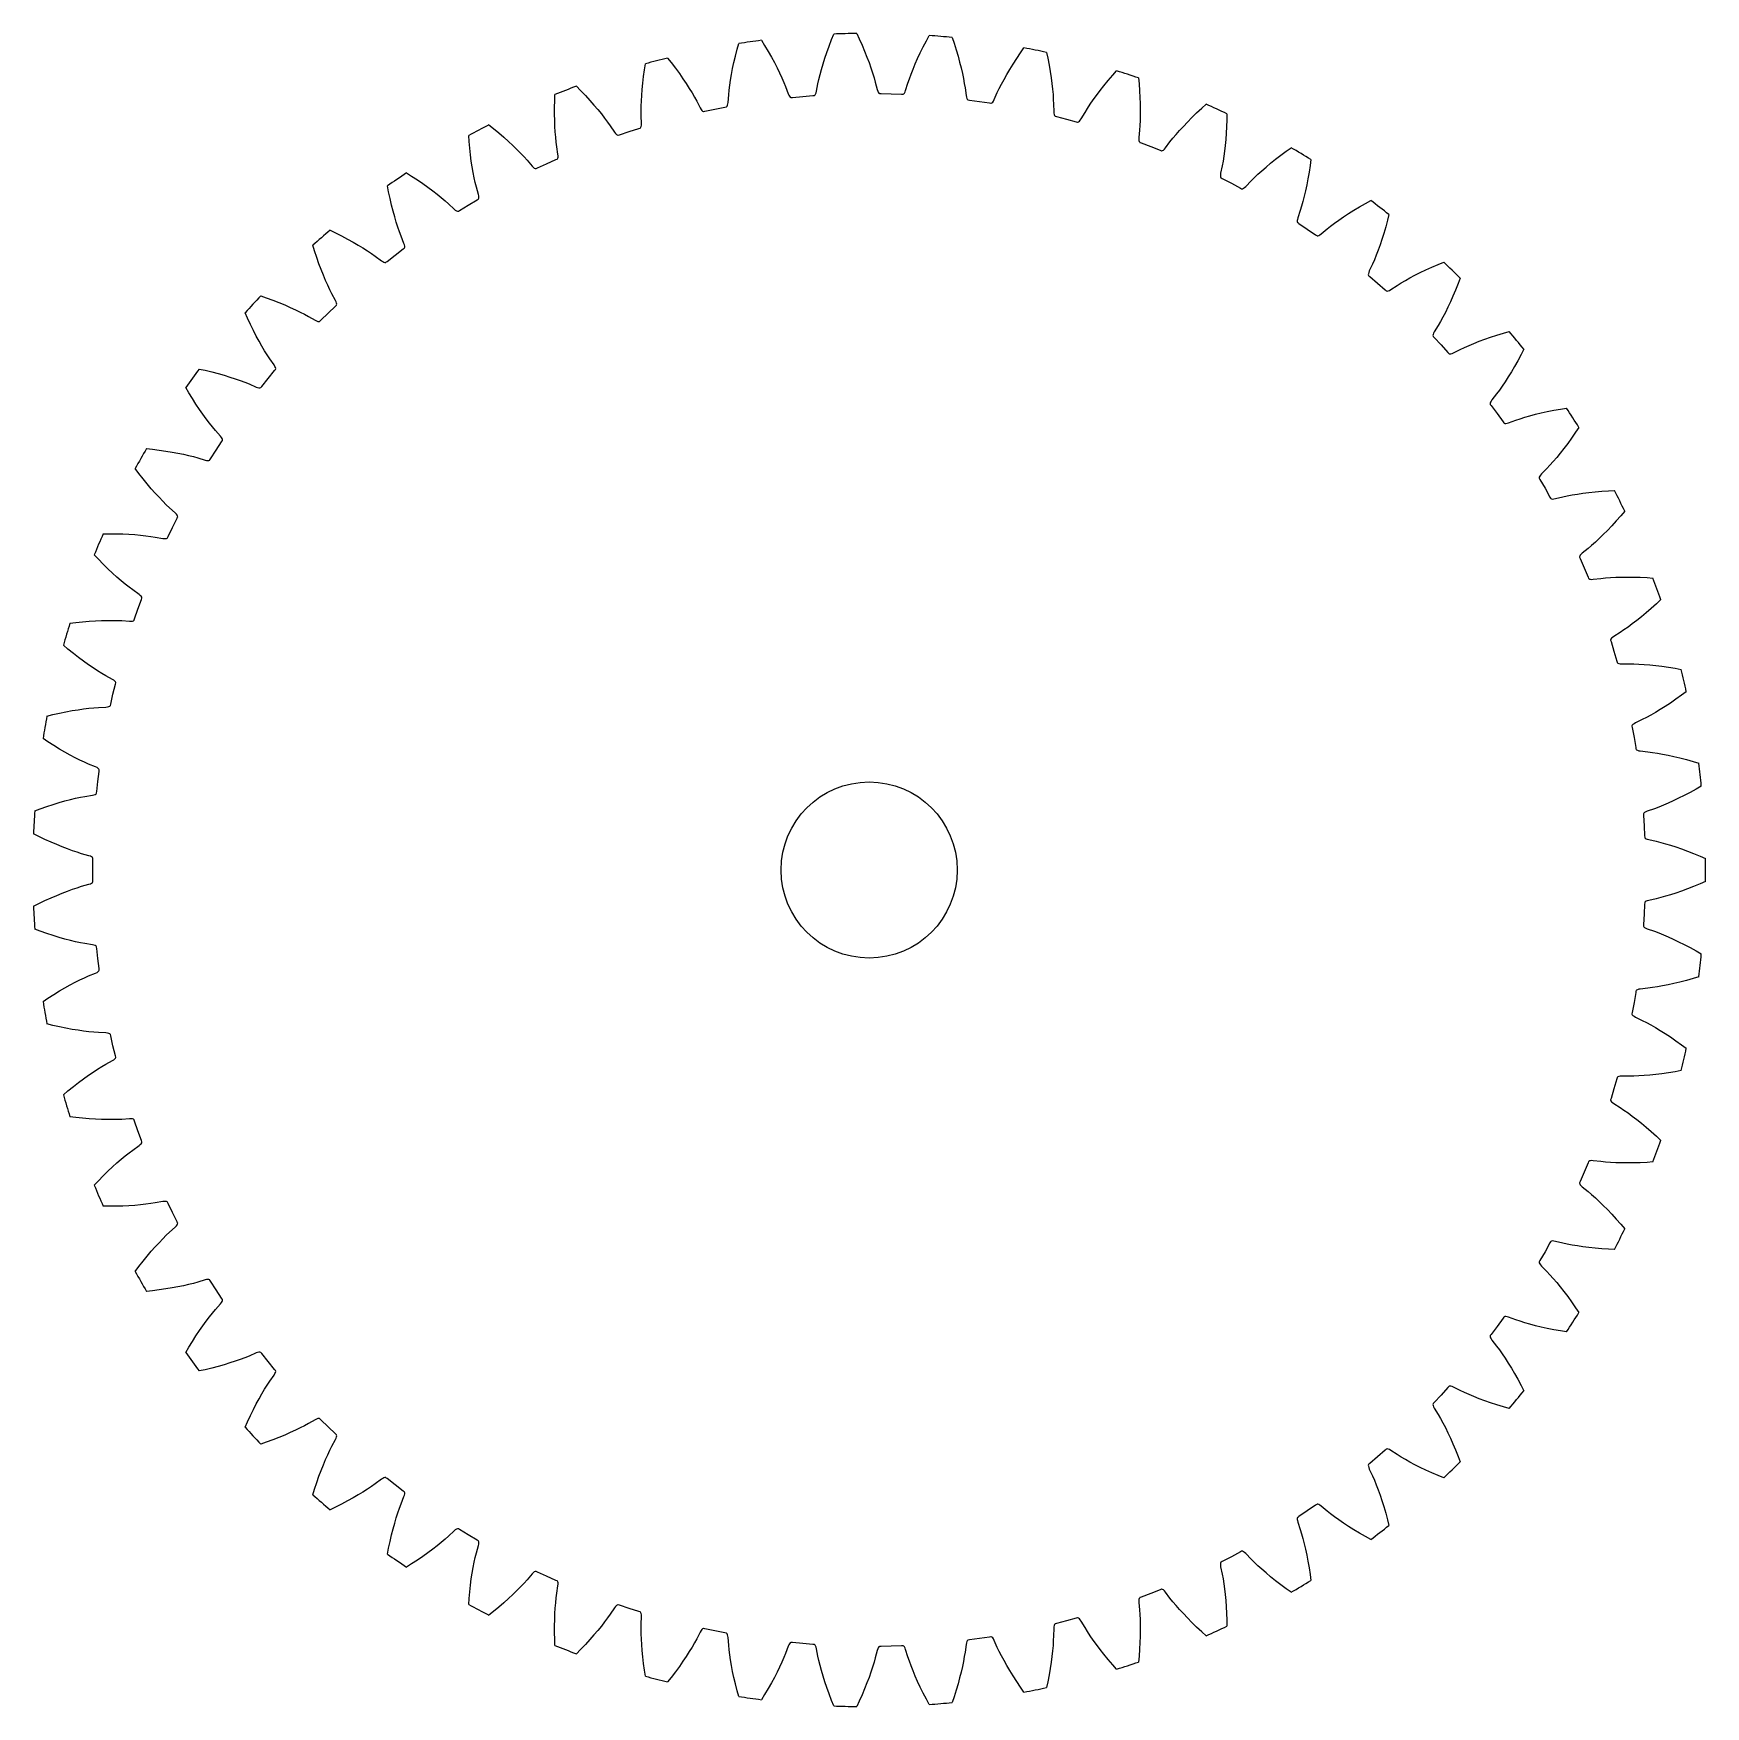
# Model space of a CAD drawing. Extents: x 6.5 to 63.5, y -28.5 to 28.5.
import ezdxf

# ---------------------------------------------------------------- set-up
doc = ezdxf.new("R2010")
doc.units = 0

msp = doc.modelspace()

# ---------------------------------------------------------------- linework, layer by layer
msp.add_circle((35, 0), 3)
msp.add_circle((35, 0), 3)
at = {"layer": 'layer0'}
for p, q in [((30.445, 27.728), (30.504, 27.957)), ((30.504, 27.957), (30.558, 28.152)), ((31.331, 28.263), (31.438, 28.091)), ((31.438, 28.091), (31.559, 27.888)), ((33.559, 27.853), (33.635, 28.066)), ((33.635, 28.066), (33.72, 28.287)), ((33.72, 28.287), (33.796, 28.475)), ((34.577, 28.497), (34.663, 28.314)), ((34.663, 28.314), (34.76, 28.098)), ((34.76, 28.098), (34.848, 27.89)), ((36.744, 27.836), (36.844, 28.039)), ((36.844, 28.039), (36.953, 28.248)), ((36.953, 28.248), (37.05, 28.426)), ((37.828, 28.359), (37.893, 28.168)), ((37.893, 28.168), (37.965, 27.942)), ((37.965, 27.942), (38.029, 27.726)), ((40.16, 27.842), (40.277, 28.007)), ((27.346, 27.262), (27.378, 27.462)), ((28.133, 27.66), (28.259, 27.502)), ((28.259, 27.502), (28.402, 27.314)), ((30.349, 27.299), (30.393, 27.508)), ((30.393, 27.508), (30.445, 27.728)), ((31.559, 27.888), (31.67, 27.691)), ((31.67, 27.691), (31.772, 27.503)), ((31.772, 27.503), (31.864, 27.323)), ((33.378, 27.274), (33.431, 27.458)), ((33.431, 27.458), (33.491, 27.651)), ((33.491, 27.651), (33.559, 27.853)), ((34.848, 27.89), (34.928, 27.692)), ((34.928, 27.692), (34.999, 27.502)), ((34.999, 27.502), (35.063, 27.322)), ((36.497, 27.281), (36.571, 27.457)), ((36.571, 27.457), (36.653, 27.643)), ((36.653, 27.643), (36.744, 27.836)), ((38.029, 27.726), (38.085, 27.52)), ((38.085, 27.52), (38.134, 27.323)), ((39.793, 27.274), (39.905, 27.456)), ((39.905, 27.456), (40.028, 27.646)), ((40.028, 27.646), (40.16, 27.842)), ((41.042, 27.852), (41.085, 27.654)), ((41.085, 27.654), (41.131, 27.422)), ((41.131, 27.422), (41.169, 27.2)), ((27.268, 26.591), (27.288, 26.803)), ((27.288, 26.803), (27.314, 27.028)), ((27.314, 27.028), (27.346, 27.262)), ((28.402, 27.314), (28.535, 27.131)), ((28.535, 27.131), (28.658, 26.956)), ((28.658, 26.956), (28.77, 26.787)), ((28.77, 26.787), (28.873, 26.626)), ((30.253, 26.733), (30.279, 26.911)), ((30.279, 26.911), (30.311, 27.1)), ((30.311, 27.1), (30.349, 27.299)), ((31.864, 27.323), (31.948, 27.151)), ((31.948, 27.151), (32.023, 26.988)), ((32.023, 26.988), (32.091, 26.831)), ((32.091, 26.831), (32.151, 26.687)), ((33.257, 26.782), (33.291, 26.934)), ((33.291, 26.934), (33.331, 27.1)), ((33.331, 27.1), (33.378, 27.274)), ((35.063, 27.322), (35.119, 27.151)), ((35.119, 27.151), (35.169, 26.988)), ((35.169, 26.988), (35.212, 26.838)), ((35.212, 26.838), (35.275, 26.587)), ((36.243, 26.559), (36.321, 26.806)), ((36.321, 26.806), (36.372, 26.954)), ((36.372, 26.954), (36.431, 27.114)), ((36.431, 27.114), (36.497, 27.281)), ((38.134, 27.323), (38.177, 27.137)), ((38.177, 27.137), (38.213, 26.961)), ((38.213, 26.961), (38.244, 26.793)), ((38.244, 26.793), (38.269, 26.639)), ((39.513, 26.774), (39.597, 26.933)), ((39.597, 26.933), (39.691, 27.099)), ((39.691, 27.099), (39.793, 27.274)), ((41.169, 27.2), (41.202, 26.989)), ((41.202, 26.989), (41.228, 26.788)), ((41.228, 26.788), (41.249, 26.598)), ((43.003, 26.718), (43.146, 26.892)), ((43.146, 26.892), (43.3, 27.072)), ((43.3, 27.072), (43.435, 27.223)), ((44.177, 26.982), (44.198, 26.78)), ((24.289, 26.212), (24.297, 26.414)), ((25.025, 26.697), (25.168, 26.554)), ((25.168, 26.554), (25.332, 26.383)), ((25.332, 26.383), (25.485, 26.217)), ((25.485, 26.217), (25.626, 26.057)), ((27.242, 26.198), (27.252, 26.389)), ((27.252, 26.389), (27.268, 26.591)), ((28.873, 26.626), (28.966, 26.472)), ((28.966, 26.472), (29.052, 26.325)), ((29.052, 26.325), (29.127, 26.188)), ((30.195, 26.15), (30.215, 26.409)), ((30.215, 26.409), (30.231, 26.564)), ((30.231, 26.564), (30.253, 26.733)), ((32.151, 26.687), (32.243, 26.445)), ((32.243, 26.445), (32.265, 26.394)), ((32.265, 26.394), (32.288, 26.357)), ((32.288, 26.357), (32.312, 26.331)), ((32.312, 26.331), (32.335, 26.318)), ((32.335, 26.318), (32.346, 26.317)), ((32.346, 26.317), (32.391, 26.321)), ((32.391, 26.321), (32.737, 26.353)), ((32.737, 26.353), (33.083, 26.38)), ((33.083, 26.38), (33.128, 26.384)), ((33.128, 26.384), (33.138, 26.387)), ((33.138, 26.387), (33.159, 26.404)), ((33.159, 26.404), (33.177, 26.433)), ((33.177, 26.433), (33.194, 26.474)), ((33.194, 26.474), (33.208, 26.528)), ((33.208, 26.528), (33.257, 26.782)), ((35.275, 26.587), (35.292, 26.534)), ((35.292, 26.534), (35.311, 26.494)), ((35.311, 26.494), (35.331, 26.466)), ((35.331, 26.466), (35.352, 26.451)), ((35.352, 26.451), (35.363, 26.448)), ((35.363, 26.448), (35.408, 26.447)), ((35.408, 26.447), (35.755, 26.439)), ((35.755, 26.439), (36.102, 26.427)), ((36.102, 26.427), (36.147, 26.425)), ((36.147, 26.425), (36.158, 26.428)), ((36.158, 26.428), (36.181, 26.442)), ((36.181, 26.442), (36.202, 26.468)), ((36.202, 26.468), (36.224, 26.507)), ((36.224, 26.507), (36.243, 26.559)), ((38.269, 26.639), (38.304, 26.382)), ((38.304, 26.382), (38.314, 26.328)), ((38.314, 26.328), (38.329, 26.286)), ((38.329, 26.286), (38.346, 26.256)), ((38.346, 26.256), (38.365, 26.238)), ((38.365, 26.238), (38.376, 26.234)), ((38.376, 26.234), (38.42, 26.228)), ((38.42, 26.228), (38.764, 26.181)), ((39.237, 26.195), (39.263, 26.244)), ((39.263, 26.244), (39.368, 26.481)), ((39.368, 26.481), (39.436, 26.622)), ((39.436, 26.622), (39.513, 26.774)), ((41.249, 26.598), (41.266, 26.419)), ((41.266, 26.419), (41.277, 26.248)), ((41.277, 26.248), (41.285, 26.092)), ((42.535, 26.085), (42.637, 26.233)), ((42.637, 26.233), (42.749, 26.388)), ((42.749, 26.388), (42.871, 26.55)), ((42.871, 26.55), (43.003, 26.718)), ((44.198, 26.78), (44.216, 26.545)), ((44.216, 26.545), (44.23, 26.319)), ((44.23, 26.319), (44.238, 26.106)), ((24.283, 25.975), (24.289, 26.212)), ((24.283, 25.749), (24.283, 25.975)), ((24.287, 25.536), (24.283, 25.749)), ((25.626, 26.057), (25.757, 25.903)), ((25.757, 25.903), (25.878, 25.754)), ((25.878, 25.754), (25.988, 25.612)), ((27.234, 25.847), (27.236, 26.018)), ((27.236, 25.691), (27.234, 25.847)), ((27.236, 26.018), (27.242, 26.198)), ((27.246, 25.432), (27.236, 25.691)), ((29.127, 26.188), (29.246, 25.958)), ((29.246, 25.958), (29.274, 25.911)), ((29.274, 25.911), (29.302, 25.876)), ((29.302, 25.876), (29.328, 25.853)), ((29.328, 25.853), (29.352, 25.843)), ((29.352, 25.843), (29.363, 25.843)), ((29.363, 25.843), (29.408, 25.852)), ((29.408, 25.852), (29.747, 25.923)), ((29.747, 25.923), (30.088, 25.99)), ((30.088, 25.99), (30.132, 25.998)), ((30.132, 25.998), (30.142, 26.003)), ((30.142, 26.003), (30.161, 26.022)), ((30.161, 26.022), (30.176, 26.053)), ((30.176, 26.053), (30.188, 26.096)), ((30.188, 26.096), (30.195, 26.15)), ((38.764, 26.181), (39.107, 26.129)), ((39.107, 26.129), (39.152, 26.122)), ((39.152, 26.122), (39.163, 26.123)), ((39.163, 26.123), (39.187, 26.135)), ((39.187, 26.135), (39.212, 26.159)), ((39.212, 26.159), (39.237, 26.195)), ((41.285, 26.092), (41.29, 25.834)), ((41.29, 25.834), (41.294, 25.778)), ((41.294, 25.778), (41.303, 25.735)), ((41.303, 25.735), (41.317, 25.703)), ((41.317, 25.703), (41.334, 25.684)), ((41.334, 25.684), (41.344, 25.678)), ((41.344, 25.678), (41.388, 25.667)), ((41.388, 25.667), (41.724, 25.581)), ((42.226, 25.587), (42.358, 25.81)), ((42.358, 25.81), (42.441, 25.942)), ((42.441, 25.942), (42.535, 26.085)), ((44.241, 25.712), (44.236, 25.532)), ((44.238, 26.106), (44.241, 25.903)), ((44.241, 25.903), (44.241, 25.712)), ((45.996, 25.631), (46.159, 25.789)), ((46.159, 25.789), (46.332, 25.949)), ((46.332, 25.949), (46.483, 26.084)), ((47.193, 25.76), (47.19, 25.557)), ((22.047, 25.386), (22.205, 25.26)), ((22.205, 25.26), (22.387, 25.109)), ((22.387, 25.109), (22.558, 24.962)), ((24.295, 25.333), (24.287, 25.536)), ((24.307, 25.142), (24.295, 25.333)), ((24.321, 24.963), (24.307, 25.142)), ((25.988, 25.612), (26.09, 25.475)), ((26.09, 25.475), (26.18, 25.348)), ((26.18, 25.348), (26.325, 25.133)), ((26.325, 25.133), (26.358, 25.089)), ((26.358, 25.089), (26.389, 25.057)), ((26.497, 25.046), (26.827, 25.155)), ((26.827, 25.155), (27.157, 25.261)), ((27.157, 25.261), (27.2, 25.274)), ((27.2, 25.274), (27.21, 25.28)), ((27.21, 25.28), (27.226, 25.301)), ((27.226, 25.301), (27.238, 25.333)), ((27.238, 25.333), (27.245, 25.377)), ((27.245, 25.377), (27.246, 25.432)), ((41.724, 25.581), (42.059, 25.491)), ((42.059, 25.491), (42.103, 25.479)), ((42.103, 25.479), (42.114, 25.479)), ((42.114, 25.479), (42.139, 25.487)), ((42.139, 25.487), (42.166, 25.508)), ((42.166, 25.508), (42.196, 25.541)), ((42.196, 25.541), (42.226, 25.587)), ((44.218, 25.206), (44.194, 24.948)), ((44.228, 25.362), (44.218, 25.206)), ((44.236, 25.532), (44.228, 25.362)), ((45.459, 25.056), (45.578, 25.191)), ((45.578, 25.191), (45.707, 25.333)), ((45.707, 25.333), (45.846, 25.48)), ((45.846, 25.48), (45.996, 25.631)), ((47.17, 25.096), (47.154, 24.883)), ((47.182, 25.321), (47.17, 25.096)), ((47.19, 25.557), (47.182, 25.321)), ((21.37, 24.82), (21.356, 25.022)), ((21.392, 24.584), (21.37, 24.82)), ((21.417, 24.36), (21.392, 24.584)), ((22.558, 24.962), (22.717, 24.819)), ((22.717, 24.819), (22.865, 24.68)), ((22.865, 24.68), (23.001, 24.546)), ((23.001, 24.546), (23.127, 24.418)), ((24.339, 24.793), (24.321, 24.963)), ((24.358, 24.638), (24.339, 24.793)), ((24.397, 24.383), (24.358, 24.638)), ((26.389, 25.057), (26.418, 25.038)), ((26.418, 25.038), (26.443, 25.031)), ((26.443, 25.031), (26.454, 25.032)), ((26.454, 25.032), (26.497, 25.046)), ((44.194, 24.948), (44.192, 24.893)), ((44.192, 24.893), (44.196, 24.849)), ((44.196, 24.849), (44.206, 24.816)), ((44.206, 24.816), (44.221, 24.794)), ((44.221, 24.794), (44.23, 24.788)), ((44.23, 24.788), (44.272, 24.772)), ((44.272, 24.772), (44.596, 24.648)), ((44.596, 24.648), (44.919, 24.52)), ((44.919, 24.52), (44.961, 24.503)), ((44.972, 24.502), (44.998, 24.507)), ((44.998, 24.507), (45.027, 24.525)), ((45.027, 24.525), (45.06, 24.555)), ((45.06, 24.555), (45.096, 24.597)), ((45.096, 24.597), (45.252, 24.803)), ((45.252, 24.803), (45.35, 24.925)), ((45.35, 24.925), (45.459, 25.056)), ((47.134, 24.681), (47.111, 24.491)), ((47.154, 24.883), (47.134, 24.681)), ((49.216, 24.488), (49.382, 24.605)), ((21.446, 24.148), (21.417, 24.36)), ((21.477, 23.948), (21.446, 24.148)), ((21.51, 23.76), (21.477, 23.948)), ((23.127, 24.418), (23.244, 24.294)), ((23.244, 24.294), (23.348, 24.177)), ((23.348, 24.177), (23.516, 23.98)), ((23.516, 23.98), (23.554, 23.94)), ((23.554, 23.94), (23.589, 23.913)), ((23.697, 23.914), (24.012, 24.06)), ((24.012, 24.06), (24.329, 24.202)), ((24.329, 24.202), (24.37, 24.22)), ((24.37, 24.22), (24.379, 24.227)), ((24.379, 24.227), (24.393, 24.25)), ((24.393, 24.25), (24.401, 24.283)), ((24.402, 24.328), (24.397, 24.383)), ((24.401, 24.283), (24.402, 24.328)), ((44.961, 24.503), (44.972, 24.502)), ((47.031, 23.991), (46.977, 23.738)), ((47.059, 24.144), (47.031, 23.991)), ((47.086, 24.313), (47.059, 24.144)), ((47.111, 24.491), (47.086, 24.313)), ((48.38, 23.821), (48.525, 23.947)), ((48.525, 23.947), (48.68, 24.077)), ((48.68, 24.077), (48.847, 24.211)), ((48.847, 24.211), (49.026, 24.348)), ((49.026, 24.348), (49.216, 24.488)), ((50.024, 24.001), (49.989, 23.767)), ((50.05, 24.202), (50.024, 24.001)), ((19.237, 23.744), (19.409, 23.637)), ((19.409, 23.637), (19.607, 23.508)), ((19.607, 23.508), (19.794, 23.381)), ((19.794, 23.381), (19.968, 23.257)), ((21.545, 23.583), (21.51, 23.76)), ((21.582, 23.417), (21.545, 23.583)), ((21.619, 23.265), (21.582, 23.417)), ((23.589, 23.913), (23.62, 23.897)), ((23.62, 23.897), (23.645, 23.892)), ((23.645, 23.892), (23.657, 23.894)), ((23.657, 23.894), (23.697, 23.914)), ((46.969, 23.683), (46.968, 23.639)), ((46.968, 23.639), (46.974, 23.605)), ((46.977, 23.738), (46.969, 23.683)), ((46.974, 23.605), (46.987, 23.581)), ((46.987, 23.581), (46.995, 23.574)), ((46.995, 23.574), (47.035, 23.553)), ((47.035, 23.553), (47.343, 23.393)), ((47.343, 23.393), (47.649, 23.229)), ((47.834, 23.286), (48.013, 23.473)), ((48.013, 23.473), (48.124, 23.583)), ((48.124, 23.583), (48.247, 23.7)), ((48.247, 23.7), (48.38, 23.821)), ((49.951, 23.545), (49.911, 23.335)), ((49.989, 23.767), (49.951, 23.545)), ((18.63, 23.104), (18.593, 23.303)), ((18.678, 22.873), (18.63, 23.104)), ((18.729, 22.653), (18.678, 22.873)), ((19.968, 23.257), (20.13, 23.136)), ((20.13, 23.136), (20.281, 23.019)), ((20.281, 23.019), (20.421, 22.905)), ((20.421, 22.905), (20.551, 22.795)), ((21.341, 22.65), (21.64, 22.828)), ((21.687, 23.015), (21.619, 23.265)), ((21.64, 22.828), (21.679, 22.851)), ((21.679, 22.851), (21.687, 22.859)), ((21.698, 22.961), (21.687, 23.015)), ((21.687, 22.859), (21.698, 22.883)), ((21.702, 22.917), (21.698, 22.961)), ((21.698, 22.883), (21.702, 22.917)), ((47.649, 23.229), (47.689, 23.208)), ((47.689, 23.208), (47.7, 23.205)), ((47.7, 23.205), (47.726, 23.208)), ((47.726, 23.208), (47.758, 23.222)), ((47.758, 23.222), (47.794, 23.248)), ((47.794, 23.248), (47.834, 23.286)), ((49.824, 22.951), (49.779, 22.777)), ((49.868, 23.137), (49.824, 22.951)), ((49.911, 23.335), (49.868, 23.137)), ((51.915, 22.708), (52.093, 22.806)), ((18.781, 22.446), (18.729, 22.653)), ((18.835, 22.25), (18.781, 22.446)), ((18.89, 22.067), (18.835, 22.25)), ((20.551, 22.795), (20.668, 22.692)), ((20.668, 22.692), (20.857, 22.515)), ((20.857, 22.515), (20.9, 22.48)), ((20.9, 22.48), (20.938, 22.456)), ((20.938, 22.456), (20.97, 22.444)), ((20.97, 22.444), (20.996, 22.442)), ((20.996, 22.442), (21.007, 22.446)), ((21.007, 22.446), (21.045, 22.469)), ((21.045, 22.469), (21.341, 22.65)), ((49.687, 22.463), (49.605, 22.218)), ((49.733, 22.612), (49.687, 22.463)), ((49.779, 22.777), (49.733, 22.612)), ((51.009, 22.141), (51.166, 22.249)), ((51.166, 22.249), (51.335, 22.361)), ((51.335, 22.361), (51.516, 22.475)), ((51.516, 22.475), (51.71, 22.591)), ((51.71, 22.591), (51.915, 22.708)), ((52.711, 22.329), (52.662, 22.132)), ((16.633, 21.793), (16.816, 21.706)), ((16.816, 21.706), (17.028, 21.6)), ((18.945, 21.896), (18.89, 22.067)), ((19, 21.734), (18.945, 21.896)), ((19.054, 21.588), (19, 21.734)), ((49.591, 22.164), (49.585, 22.12)), ((49.585, 22.12), (49.587, 22.086)), ((49.587, 22.086), (49.597, 22.061)), ((49.605, 22.218), (49.591, 22.164)), ((49.597, 22.061), (49.604, 22.053)), ((49.604, 22.053), (49.642, 22.028)), ((49.642, 22.028), (49.93, 21.834)), ((49.93, 21.834), (50.215, 21.636)), ((50.36, 21.638), (50.405, 21.671)), ((50.405, 21.671), (50.604, 21.836)), ((50.604, 21.836), (50.726, 21.933)), ((50.726, 21.933), (50.863, 22.036)), ((50.863, 22.036), (51.009, 22.141)), ((52.538, 21.687), (52.474, 21.483)), ((52.601, 21.904), (52.538, 21.687)), ((52.662, 22.132), (52.601, 21.904)), ((16.103, 21.088), (16.043, 21.281)), ((16.177, 20.863), (16.103, 21.088)), ((17.028, 21.6), (17.228, 21.495)), ((17.228, 21.495), (17.415, 21.392)), ((17.415, 21.392), (17.59, 21.29)), ((17.59, 21.29), (17.753, 21.191)), ((17.753, 21.191), (17.905, 21.094)), ((17.905, 21.094), (18.047, 20.999)), ((18.848, 20.946), (19.125, 21.156)), ((19.15, 21.347), (19.054, 21.588)), ((19.125, 21.156), (19.161, 21.183)), ((19.168, 21.295), (19.15, 21.347)), ((19.161, 21.183), (19.168, 21.192)), ((19.176, 21.251), (19.168, 21.295)), ((19.168, 21.192), (19.176, 21.217)), ((19.176, 21.217), (19.176, 21.251)), ((50.215, 21.636), (50.252, 21.61)), ((50.252, 21.61), (50.262, 21.606)), ((50.262, 21.606), (50.289, 21.606)), ((50.289, 21.606), (50.321, 21.616)), ((50.321, 21.616), (50.36, 21.638)), ((52.344, 21.111), (52.279, 20.943)), ((52.409, 21.291), (52.344, 21.111)), ((52.474, 21.483), (52.409, 21.291)), ((16.253, 20.65), (16.177, 20.863)), ((16.329, 20.451), (16.253, 20.65)), ((18.047, 20.999), (18.175, 20.91)), ((18.175, 20.91), (18.383, 20.756)), ((18.383, 20.756), (18.429, 20.726)), ((18.429, 20.726), (18.469, 20.707)), ((18.469, 20.707), (18.503, 20.698)), ((18.503, 20.698), (18.529, 20.7)), ((18.529, 20.7), (18.539, 20.704)), ((18.539, 20.704), (18.575, 20.732)), ((18.575, 20.732), (18.848, 20.946)), ((52.152, 20.642), (52.043, 20.408)), ((52.215, 20.786), (52.152, 20.642)), ((52.279, 20.943), (52.215, 20.786)), ((53.97, 20.445), (54.176, 20.539)), ((54.176, 20.539), (54.393, 20.632)), ((54.393, 20.632), (54.581, 20.708)), ((16.404, 20.263), (16.329, 20.451)), ((16.479, 20.087), (16.404, 20.263)), ((16.553, 19.923), (16.479, 20.087)), ((52.011, 20.313), (52.009, 20.279)), ((52.009, 20.279), (52.016, 20.254)), ((52.022, 20.356), (52.011, 20.313)), ((52.016, 20.254), (52.023, 20.244)), ((52.043, 20.408), (52.022, 20.356)), ((52.023, 20.244), (52.057, 20.215)), ((52.057, 20.215), (52.321, 19.99)), ((52.321, 19.99), (52.582, 19.761)), ((52.991, 19.915), (53.124, 19.997)), ((53.124, 19.997), (53.271, 20.084)), ((53.271, 20.084), (53.428, 20.172)), ((53.428, 20.172), (53.597, 20.262)), ((53.597, 20.262), (53.778, 20.353)), ((53.778, 20.353), (53.97, 20.445)), ((55.07, 19.974), (54.983, 19.755)), ((55.141, 20.164), (55.07, 19.974)), ((14.269, 19.557), (14.461, 19.491)), ((14.461, 19.491), (14.683, 19.411)), ((14.683, 19.411), (14.893, 19.329)), ((16.627, 19.769), (16.553, 19.923)), ((16.697, 19.629), (16.627, 19.769)), ((16.82, 19.402), (16.697, 19.629)), ((16.843, 19.352), (16.82, 19.402)), ((52.582, 19.761), (52.616, 19.731)), ((52.616, 19.731), (52.626, 19.726)), ((52.626, 19.726), (52.652, 19.722)), ((52.652, 19.722), (52.686, 19.729)), ((52.686, 19.729), (52.727, 19.746)), ((52.727, 19.746), (52.775, 19.774)), ((52.775, 19.774), (52.991, 19.915)), ((54.895, 19.547), (54.809, 19.351)), ((54.983, 19.755), (54.895, 19.547)), ((13.822, 18.796), (13.741, 18.982)), ((14.893, 19.329), (15.091, 19.248)), ((15.091, 19.248), (15.277, 19.167)), ((15.277, 19.167), (15.45, 19.087)), ((15.45, 19.087), (15.612, 19.008)), ((15.612, 19.008), (15.764, 18.93)), ((15.764, 18.93), (15.901, 18.856)), ((15.901, 18.856), (16.125, 18.727)), ((16.319, 18.725), (16.566, 18.968)), ((16.566, 18.968), (16.816, 19.208)), ((16.816, 19.208), (16.849, 19.24)), ((16.857, 19.309), (16.843, 19.352)), ((16.849, 19.24), (16.855, 19.249)), ((16.855, 19.249), (16.861, 19.275)), ((16.861, 19.275), (16.857, 19.309)), ((54.554, 18.837), (54.472, 18.688)), ((54.637, 18.997), (54.554, 18.837)), ((54.722, 19.168), (54.637, 18.997)), ((54.809, 19.351), (54.722, 19.168)), ((13.922, 18.582), (13.822, 18.796)), ((14.021, 18.379), (13.922, 18.582)), ((14.119, 18.189), (14.021, 18.379)), ((16.125, 18.727), (16.175, 18.702)), ((16.175, 18.702), (16.217, 18.687)), ((16.217, 18.687), (16.251, 18.682)), ((16.251, 18.682), (16.277, 18.687)), ((16.277, 18.687), (16.287, 18.693)), ((16.287, 18.693), (16.319, 18.725)), ((54.216, 18.242), (54.21, 18.208)), ((54.232, 18.283), (54.216, 18.242)), ((54.258, 18.332), (54.232, 18.283)), ((54.394, 18.552), (54.258, 18.332)), ((54.472, 18.688), (54.394, 18.552)), ((56.392, 18.219), (56.619, 18.287)), ((56.619, 18.287), (56.814, 18.341)), ((14.216, 18.011), (14.119, 18.189)), ((14.31, 17.845), (14.216, 18.011)), ((14.403, 17.69), (14.31, 17.845)), ((14.493, 17.546), (14.403, 17.69)), ((54.21, 18.208), (54.214, 18.182)), ((54.214, 18.182), (54.22, 18.172)), ((54.22, 18.172), (54.251, 18.139)), ((54.251, 18.139), (54.487, 17.885)), ((54.487, 17.885), (54.72, 17.628)), ((54.913, 17.618), (55.144, 17.735)), ((55.144, 17.735), (55.286, 17.801)), ((55.286, 17.801), (55.442, 17.87)), ((55.442, 17.87), (55.607, 17.94)), ((55.607, 17.94), (55.785, 18.01)), ((55.785, 18.01), (55.975, 18.08)), ((55.975, 18.08), (56.177, 18.15)), ((56.177, 18.15), (56.392, 18.219)), ((57.308, 17.737), (57.216, 17.556)), ((14.579, 17.415), (14.493, 17.546)), ((14.727, 17.203), (14.579, 17.415)), ((14.756, 17.156), (14.727, 17.203)), ((14.774, 17.115), (14.756, 17.156)), ((14.782, 17.082), (14.774, 17.115)), ((54.72, 17.628), (54.75, 17.594)), ((54.75, 17.594), (54.759, 17.588)), ((54.759, 17.588), (54.785, 17.582)), ((54.785, 17.582), (54.819, 17.584)), ((54.819, 17.584), (54.862, 17.597)), ((54.862, 17.597), (54.913, 17.618)), ((56.994, 17.151), (56.885, 16.967)), ((57.105, 17.348), (56.994, 17.151)), ((57.216, 17.556), (57.105, 17.348)), ((12.175, 17.066), (12.373, 17.023)), ((12.373, 17.023), (12.603, 16.968)), ((12.603, 16.968), (12.821, 16.911)), ((12.821, 16.911), (13.027, 16.853)), ((13.027, 16.853), (13.22, 16.794)), ((13.22, 16.794), (13.402, 16.734)), ((13.402, 16.734), (13.572, 16.674)), ((13.572, 16.674), (13.731, 16.614)), ((13.731, 16.614), (13.876, 16.556)), ((13.876, 16.556), (14.114, 16.453)), ((14.306, 16.473), (14.524, 16.743)), ((14.524, 16.743), (14.745, 17.01)), ((14.745, 17.01), (14.774, 17.045)), ((14.774, 17.045), (14.779, 17.055)), ((14.779, 17.055), (14.782, 17.082)), ((56.675, 16.634), (56.574, 16.486)), ((56.779, 16.795), (56.675, 16.634)), ((56.885, 16.967), (56.779, 16.795)), ((11.818, 16.26), (11.716, 16.434)), ((11.941, 16.058), (11.818, 16.26)), ((12.063, 15.868), (11.941, 16.058)), ((14.114, 16.453), (14.166, 16.434)), ((14.166, 16.434), (14.209, 16.424)), ((14.209, 16.424), (14.244, 16.423)), ((14.244, 16.423), (14.269, 16.431)), ((14.269, 16.431), (14.278, 16.438)), ((14.278, 16.438), (14.306, 16.473)), ((56.191, 15.972), (56.17, 15.933)), ((56.222, 16.017), (56.191, 15.972)), ((56.382, 16.221), (56.222, 16.017)), ((56.475, 16.346), (56.382, 16.221)), ((56.574, 16.486), (56.475, 16.346)), ((12.182, 15.69), (12.063, 15.868)), ((12.298, 15.524), (12.182, 15.69)), ((12.411, 15.37), (12.298, 15.524)), ((56.17, 15.933), (56.161, 15.899)), ((56.161, 15.899), (56.161, 15.873)), ((56.161, 15.873), (56.166, 15.863)), ((56.166, 15.863), (56.193, 15.826)), ((56.193, 15.826), (56.398, 15.547)), ((56.398, 15.547), (56.601, 15.265)), ((57.182, 15.373), (57.345, 15.424)), ((57.345, 15.424), (57.518, 15.474)), ((57.518, 15.474), (57.703, 15.523)), ((57.703, 15.523), (57.9, 15.571)), ((57.9, 15.571), (58.108, 15.617)), ((58.108, 15.617), (58.33, 15.662)), ((58.33, 15.662), (58.562, 15.703)), ((58.562, 15.703), (58.762, 15.735)), ((12.52, 15.227), (12.411, 15.37)), ((12.627, 15.094), (12.52, 15.227)), ((12.727, 14.974), (12.627, 15.094)), ((12.898, 14.78), (12.727, 14.974)), ((56.601, 15.265), (56.627, 15.228)), ((56.627, 15.228), (56.636, 15.221)), ((56.636, 15.221), (56.66, 15.212)), ((56.66, 15.212), (56.695, 15.211)), ((56.695, 15.211), (56.738, 15.218)), ((56.738, 15.218), (56.791, 15.234)), ((56.791, 15.234), (57.034, 15.323)), ((57.034, 15.323), (57.182, 15.373)), ((59.073, 14.91), (58.938, 14.715)), ((59.185, 15.078), (59.073, 14.91)), ((10.378, 14.353), (10.58, 14.333)), ((10.58, 14.333), (10.814, 14.304)), ((10.814, 14.304), (11.038, 14.273)), ((11.038, 14.273), (11.249, 14.238)), ((12.563, 14.007), (12.749, 14.3)), ((12.749, 14.3), (12.938, 14.591)), ((12.932, 14.736), (12.898, 14.78)), ((12.955, 14.698), (12.932, 14.736)), ((12.938, 14.591), (12.963, 14.628)), ((12.966, 14.665), (12.955, 14.698)), ((12.963, 14.628), (12.967, 14.639)), ((12.967, 14.639), (12.966, 14.665)), ((58.677, 14.362), (58.551, 14.203)), ((58.806, 14.532), (58.677, 14.362)), ((58.938, 14.715), (58.806, 14.532)), ((11.249, 14.238), (11.448, 14.201)), ((11.448, 14.201), (11.635, 14.163)), ((11.635, 14.163), (11.811, 14.123)), ((11.811, 14.123), (11.976, 14.081)), ((11.976, 14.081), (12.127, 14.04)), ((12.127, 14.04), (12.374, 13.965)), ((12.374, 13.965), (12.428, 13.952)), ((12.428, 13.952), (12.472, 13.947)), ((12.472, 13.947), (12.507, 13.95)), ((12.507, 13.95), (12.531, 13.961)), ((12.531, 13.961), (12.539, 13.969)), ((12.539, 13.969), (12.563, 14.007)), ((58.198, 13.792), (58.092, 13.678)), ((58.312, 13.919), (58.198, 13.792)), ((58.43, 14.055), (58.312, 13.919)), ((58.551, 14.203), (58.43, 14.055)), ((10.116, 13.511), (9.994, 13.673)), ((10.261, 13.325), (10.116, 13.511)), ((10.404, 13.15), (10.261, 13.325)), ((10.542, 12.987), (10.404, 13.15)), ((57.835, 13.384), (57.833, 13.357)), ((57.833, 13.357), (57.836, 13.347)), ((57.848, 13.415), (57.835, 13.384)), ((57.836, 13.347), (57.859, 13.307)), ((57.873, 13.452), (57.848, 13.415)), ((57.859, 13.307), (58.031, 13.006)), ((57.91, 13.494), (57.873, 13.452)), ((58.092, 13.678), (57.91, 13.494)), ((10.676, 12.835), (10.542, 12.987)), ((10.806, 12.695), (10.676, 12.835)), ((10.931, 12.565), (10.806, 12.695)), ((11.052, 12.445), (10.931, 12.565)), ((58.031, 13.006), (58.2, 12.703)), ((58.2, 12.703), (58.222, 12.664)), ((58.222, 12.664), (58.23, 12.655)), ((58.23, 12.655), (58.253, 12.643)), ((58.253, 12.643), (58.287, 12.638)), ((58.287, 12.638), (58.331, 12.641)), ((58.331, 12.641), (58.386, 12.65)), ((58.386, 12.65), (58.637, 12.711)), ((58.637, 12.711), (58.79, 12.744)), ((58.79, 12.744), (58.958, 12.776)), ((58.958, 12.776), (59.135, 12.806)), ((59.135, 12.806), (59.324, 12.834)), ((59.324, 12.834), (59.525, 12.859)), ((59.525, 12.859), (59.738, 12.881)), ((59.738, 12.881), (59.963, 12.9)), ((59.963, 12.9), (60.199, 12.915)), ((60.199, 12.915), (60.401, 12.924)), ((11.165, 12.337), (11.052, 12.445)), ((11.357, 12.164), (11.165, 12.337)), ((11.264, 11.67), (11.419, 11.981)), ((11.396, 12.125), (11.357, 12.164)), ((11.423, 12.089), (11.396, 12.125)), ((11.419, 11.981), (11.439, 12.021)), ((11.438, 12.058), (11.423, 12.089)), ((11.442, 12.032), (11.438, 12.058)), ((11.439, 12.021), (11.442, 12.032)), ((60.615, 12.068), (60.459, 11.891)), ((60.746, 12.223), (60.615, 12.068)), ((8.902, 11.453), (9.105, 11.456)), ((9.105, 11.456), (9.341, 11.454)), ((9.341, 11.454), (9.567, 11.448)), ((9.567, 11.448), (9.78, 11.438)), ((9.78, 11.438), (9.983, 11.424)), ((9.983, 11.424), (10.173, 11.407)), ((10.173, 11.407), (10.352, 11.387)), ((11.113, 11.358), (11.264, 11.67)), ((60.017, 11.426), (59.879, 11.293)), ((60.16, 11.569), (60.017, 11.426)), ((60.307, 11.724), (60.16, 11.569)), ((60.459, 11.891), (60.307, 11.724)), ((10.352, 11.387), (10.521, 11.365)), ((10.521, 11.365), (10.675, 11.341)), ((10.675, 11.341), (10.93, 11.295)), ((10.93, 11.295), (10.985, 11.288)), ((10.985, 11.288), (11.029, 11.288)), ((11.029, 11.288), (11.063, 11.295)), ((11.063, 11.295), (11.086, 11.308)), ((11.086, 11.308), (11.093, 11.317)), ((11.093, 11.317), (11.113, 11.358)), ((59.5, 10.956), (59.298, 10.794)), ((59.619, 11.058), (59.5, 10.956)), ((59.747, 11.171), (59.619, 11.058)), ((59.879, 11.293), (59.747, 11.171)), ((8.738, 10.586), (8.598, 10.734)), ((8.903, 10.418), (8.738, 10.586)), ((9.065, 10.26), (8.903, 10.418)), ((9.221, 10.114), (9.065, 10.26)), ((59.212, 10.693), (59.207, 10.668)), ((59.207, 10.668), (59.209, 10.656)), ((59.209, 10.656), (59.227, 10.615)), ((59.229, 10.723), (59.212, 10.693)), ((59.227, 10.615), (59.364, 10.296)), ((59.257, 10.757), (59.229, 10.723)), ((59.298, 10.794), (59.257, 10.757)), ((59.364, 10.296), (59.497, 9.976)), ((9.372, 9.979), (9.221, 10.114)), ((9.517, 9.854), (9.372, 9.979)), ((9.656, 9.74), (9.517, 9.854)), ((9.79, 9.634), (9.656, 9.74)), ((59.497, 9.976), (59.514, 9.934)), ((59.514, 9.934), (59.521, 9.925)), ((59.521, 9.925), (59.543, 9.91)), ((59.543, 9.91), (59.576, 9.902)), ((59.576, 9.902), (59.62, 9.899)), ((59.62, 9.899), (59.675, 9.902)), ((59.675, 9.902), (59.932, 9.934)), ((59.932, 9.934), (60.088, 9.949)), ((60.088, 9.949), (60.258, 9.962)), ((60.258, 9.962), (60.438, 9.971)), ((60.438, 9.971), (60.629, 9.977)), ((60.629, 9.977), (60.831, 9.98)), ((60.831, 9.98), (61.045, 9.978)), ((61.045, 9.978), (61.271, 9.971)), ((61.271, 9.971), (61.507, 9.959)), ((61.507, 9.959), (61.709, 9.944)), ((9.914, 9.54), (9.79, 9.634)), ((10.125, 9.39), (9.914, 9.54)), ((10.088, 8.889), (10.207, 9.215)), ((10.168, 9.355), (10.125, 9.39)), ((10.199, 9.323), (10.168, 9.355)), ((10.217, 9.294), (10.199, 9.323)), ((10.207, 9.215), (10.223, 9.257)), ((10.224, 9.268), (10.217, 9.294)), ((10.223, 9.257), (10.224, 9.268)), ((61.971, 9.209), (61.824, 9.07)), ((9.959, 8.518), (9.974, 8.561)), ((9.974, 8.561), (10.088, 8.889)), ((61.314, 8.626), (61.156, 8.5)), ((61.478, 8.763), (61.314, 8.626)), ((61.649, 8.911), (61.478, 8.763)), ((61.824, 9.07), (61.649, 8.911)), ((7.767, 8.403), (7.968, 8.429)), ((7.968, 8.429), (8.203, 8.455)), ((8.203, 8.455), (8.428, 8.474)), ((8.428, 8.474), (8.641, 8.489)), ((8.641, 8.489), (8.843, 8.498)), ((8.843, 8.498), (9.035, 8.503)), ((9.035, 8.503), (9.215, 8.503)), ((9.215, 8.503), (9.385, 8.5)), ((9.385, 8.5), (9.541, 8.494)), ((9.541, 8.494), (9.799, 8.477)), ((9.799, 8.477), (9.855, 8.477)), ((9.855, 8.477), (9.899, 8.482)), ((9.899, 8.482), (9.932, 8.493)), ((9.932, 8.493), (9.953, 8.509)), ((9.953, 8.509), (9.959, 8.518)), ((60.589, 8.092), (60.37, 7.954)), ((60.719, 8.179), (60.589, 8.092)), ((60.859, 8.277), (60.719, 8.179)), ((61.004, 8.383), (60.859, 8.277)), ((61.156, 8.5), (61.004, 8.383)), ((7.702, 7.524), (7.547, 7.654)), ((7.886, 7.375), (7.702, 7.524)), ((60.273, 7.864), (60.265, 7.839)), ((60.265, 7.839), (60.266, 7.827)), ((60.266, 7.827), (60.279, 7.784)), ((60.293, 7.892), (60.273, 7.864)), ((60.279, 7.784), (60.379, 7.452)), ((60.326, 7.922), (60.293, 7.892)), ((60.37, 7.954), (60.326, 7.922)), ((60.379, 7.452), (60.474, 7.118)), ((8.064, 7.237), (7.886, 7.375)), ((8.236, 7.11), (8.064, 7.237)), ((8.401, 6.992), (8.236, 7.11)), ((8.56, 6.885), (8.401, 6.992)), ((8.711, 6.787), (8.56, 6.885)), ((60.474, 7.118), (60.487, 7.075)), ((60.487, 7.075), (60.492, 7.065)), ((60.492, 7.065), (60.512, 7.048)), ((60.512, 7.048), (60.545, 7.036)), ((60.545, 7.036), (60.588, 7.028)), ((60.588, 7.028), (60.643, 7.025)), ((60.643, 7.025), (60.902, 7.027)), ((60.902, 7.027), (61.058, 7.024)), ((61.058, 7.024), (61.229, 7.017)), ((61.229, 7.017), (61.408, 7.006)), ((61.408, 7.006), (61.599, 6.991)), ((61.599, 6.991), (61.801, 6.97)), ((61.801, 6.97), (62.013, 6.944)), ((62.013, 6.944), (62.236, 6.911)), ((62.236, 6.911), (62.469, 6.872)), ((62.469, 6.872), (62.668, 6.835)), ((8.856, 6.697), (8.711, 6.787)), ((8.99, 6.618), (8.856, 6.697)), ((9.217, 6.493), (8.99, 6.618)), ((9.263, 6.463), (9.217, 6.493)), ((9.237, 5.991), (9.318, 6.328)), ((9.298, 6.435), (9.263, 6.463)), ((9.319, 6.408), (9.298, 6.435)), ((9.318, 6.328), (9.329, 6.372)), ((9.329, 6.384), (9.319, 6.408)), ((9.329, 6.372), (9.329, 6.384)), ((9.161, 5.652), (9.237, 5.991)), ((62.491, 5.815), (62.305, 5.687)), ((62.683, 5.953), (62.491, 5.815)), ((62.845, 6.074), (62.683, 5.953)), ((6.987, 5.244), (7.183, 5.293)), ((7.183, 5.293), (7.414, 5.345)), ((7.414, 5.345), (7.635, 5.39)), ((7.635, 5.39), (7.845, 5.429)), ((7.845, 5.429), (8.045, 5.461)), ((8.045, 5.461), (8.235, 5.487)), ((8.235, 5.487), (8.413, 5.509)), ((8.413, 5.509), (8.583, 5.525)), ((8.583, 5.525), (8.739, 5.537)), ((8.739, 5.537), (8.997, 5.549)), ((8.997, 5.549), (9.052, 5.555)), ((9.052, 5.555), (9.095, 5.566)), ((9.095, 5.566), (9.127, 5.58)), ((9.127, 5.58), (9.146, 5.598)), ((9.146, 5.598), (9.151, 5.608)), ((9.151, 5.608), (9.161, 5.652)), ((61.484, 5.194), (61.345, 5.122)), ((61.634, 5.275), (61.484, 5.194)), ((61.79, 5.364), (61.634, 5.275)), ((61.954, 5.463), (61.79, 5.364)), ((62.126, 5.57), (61.954, 5.463)), ((62.305, 5.687), (62.126, 5.57)), ((60.994, 4.908), (60.993, 4.896)), ((60.993, 4.896), (61.001, 4.852)), ((61.005, 4.932), (60.994, 4.908)), ((61.001, 4.852), (61.063, 4.51)), ((61.028, 4.957), (61.005, 4.932)), ((61.064, 4.983), (61.028, 4.957)), ((61.112, 5.01), (61.064, 4.983)), ((61.345, 5.122), (61.112, 5.01)), ((7.022, 4.363), (6.853, 4.475)), ((7.222, 4.236), (7.022, 4.363)), ((7.415, 4.119), (7.222, 4.236)), ((7.6, 4.012), (7.415, 4.119)), ((7.778, 3.915), (7.6, 4.012)), ((61.063, 4.51), (61.12, 4.168)), ((61.12, 4.168), (61.127, 4.123)), ((61.127, 4.123), (61.131, 4.113)), ((61.131, 4.113), (61.15, 4.094)), ((61.15, 4.094), (61.18, 4.078)), ((61.18, 4.078), (61.223, 4.065)), ((61.223, 4.065), (61.277, 4.056)), ((61.277, 4.056), (61.534, 4.029)), ((61.534, 4.029), (61.689, 4.008)), ((61.689, 4.008), (61.858, 3.982)), ((7.947, 3.826), (7.778, 3.915)), ((8.108, 3.746), (7.947, 3.826)), ((8.263, 3.674), (8.108, 3.746)), ((8.405, 3.61), (8.263, 3.674)), ((8.645, 3.511), (8.405, 3.61)), ((8.694, 3.487), (8.645, 3.511)), ((8.732, 3.463), (8.694, 3.487)), ((8.756, 3.439), (8.732, 3.463)), ((8.768, 3.416), (8.756, 3.439)), ((61.858, 3.982), (62.035, 3.95)), ((62.035, 3.95), (62.223, 3.913)), ((62.223, 3.913), (62.42, 3.87)), ((62.42, 3.87), (62.628, 3.819)), ((62.628, 3.819), (62.846, 3.761)), ((62.846, 3.761), (63.074, 3.696)), ((63.074, 3.696), (63.267, 3.636)), ((8.685, 2.67), (8.722, 3.015)), ((8.722, 3.015), (8.764, 3.36)), ((8.764, 3.36), (8.77, 3.404)), ((8.77, 3.404), (8.768, 3.416)), ((63.356, 2.861), (63.181, 2.759)), ((7.199, 2.236), (7.403, 2.298)), ((7.403, 2.298), (7.598, 2.353)), ((7.598, 2.353), (7.784, 2.401)), ((7.784, 2.401), (7.959, 2.442)), ((7.959, 2.442), (8.125, 2.478)), ((8.125, 2.478), (8.279, 2.507)), ((8.279, 2.507), (8.534, 2.549)), ((8.534, 2.549), (8.588, 2.561)), ((8.588, 2.561), (8.63, 2.577)), ((8.63, 2.577), (8.659, 2.594)), ((8.659, 2.594), (8.676, 2.614)), ((8.676, 2.614), (8.68, 2.625)), ((8.68, 2.625), (8.685, 2.67)), ((62.401, 2.354), (62.227, 2.276)), ((62.584, 2.442), (62.401, 2.354)), ((62.775, 2.538), (62.584, 2.442)), ((62.975, 2.643), (62.775, 2.538)), ((63.181, 2.759), (62.975, 2.643)), ((6.571, 2.017), (6.761, 2.087)), ((6.761, 2.087), (6.984, 2.166)), ((6.984, 2.166), (7.199, 2.236)), ((61.384, 1.913), (61.382, 1.901)), ((61.382, 1.901), (61.385, 1.856)), ((61.397, 1.935), (61.384, 1.913)), ((61.385, 1.856), (61.407, 1.51)), ((61.423, 1.958), (61.397, 1.935)), ((61.462, 1.98), (61.423, 1.958)), ((61.513, 2.001), (61.462, 1.98)), ((61.757, 2.086), (61.513, 2.001)), ((61.903, 2.141), (61.757, 2.086)), ((62.062, 2.205), (61.903, 2.141)), ((62.227, 2.276), (62.062, 2.205)), ((6.707, 1.145), (6.527, 1.237)), ((6.92, 1.042), (6.707, 1.145)), ((61.407, 1.51), (61.424, 1.163)), ((61.424, 1.163), (61.427, 1.118)), ((7.125, 0.948), (6.92, 1.042)), ((7.321, 0.863), (7.125, 0.948)), ((7.509, 0.786), (7.321, 0.863)), ((7.687, 0.717), (7.509, 0.786)), ((7.857, 0.656), (7.687, 0.717)), ((8.018, 0.602), (7.857, 0.656)), ((8.167, 0.555), (8.018, 0.602)), ((61.427, 1.118), (61.43, 1.107)), ((61.43, 1.107), (61.446, 1.086)), ((61.446, 1.086), (61.474, 1.067)), ((61.474, 1.067), (61.515, 1.049)), ((61.515, 1.049), (61.568, 1.034)), ((61.568, 1.034), (61.821, 0.978)), ((61.821, 0.978), (61.972, 0.94)), ((61.972, 0.94), (62.137, 0.894)), ((62.137, 0.894), (62.309, 0.843)), ((62.309, 0.843), (62.491, 0.785)), ((62.491, 0.785), (62.683, 0.719)), ((62.683, 0.719), (62.883, 0.645)), ((62.883, 0.645), (63.094, 0.563)), ((8.416, 0.484), (8.167, 0.555)), ((8.468, 0.466), (8.416, 0.484)), ((8.508, 0.446), (8.468, 0.466)), ((8.535, 0.425), (8.508, 0.446)), ((8.55, 0.403), (8.535, 0.425)), ((8.553, 0.392), (8.55, 0.403)), ((8.55, 0), (8.552, 0.347)), ((8.552, -0.347), (8.55, 0)), ((8.552, 0.347), (8.553, 0.392)), ((63.094, 0.563), (63.312, 0.472)), ((63.312, 0.472), (63.497, 0.39)), ((8.018, -0.602), (8.167, -0.555)), ((8.167, -0.555), (8.416, -0.484)), ((8.416, -0.484), (8.468, -0.466)), ((8.468, -0.466), (8.508, -0.446)), ((8.508, -0.446), (8.535, -0.425)), ((8.535, -0.425), (8.55, -0.403)), ((8.55, -0.403), (8.553, -0.392)), ((8.553, -0.392), (8.552, -0.347)), ((63.094, -0.563), (62.883, -0.645)), ((63.312, -0.472), (63.094, -0.563)), ((63.497, -0.39), (63.312, -0.472)), ((6.707, -1.145), (6.92, -1.042)), ((6.92, -1.042), (7.125, -0.948)), ((7.125, -0.948), (7.321, -0.863)), ((7.321, -0.863), (7.509, -0.786)), ((7.509, -0.786), (7.687, -0.717)), ((7.687, -0.717), (7.857, -0.656)), ((7.857, -0.656), (8.018, -0.602)), ((61.427, -1.118), (61.424, -1.163)), ((61.43, -1.107), (61.427, -1.118)), ((61.446, -1.086), (61.43, -1.107)), ((61.474, -1.067), (61.446, -1.086)), ((61.515, -1.049), (61.474, -1.067)), ((61.568, -1.034), (61.515, -1.049)), ((61.821, -0.978), (61.568, -1.034)), ((61.972, -0.94), (61.821, -0.978)), ((62.137, -0.894), (61.972, -0.94)), ((62.309, -0.843), (62.137, -0.894)), ((62.491, -0.785), (62.309, -0.843)), ((62.683, -0.719), (62.491, -0.785)), ((62.883, -0.645), (62.683, -0.719)), ((6.527, -1.237), (6.707, -1.145)), ((61.407, -1.51), (61.385, -1.856)), ((61.424, -1.163), (61.407, -1.51)), ((6.761, -2.087), (6.571, -2.017)), ((6.984, -2.166), (6.761, -2.087)), ((7.199, -2.236), (6.984, -2.166)), ((7.403, -2.298), (7.199, -2.236)), ((61.385, -1.856), (61.382, -1.901)), ((61.382, -1.901), (61.384, -1.913)), ((61.384, -1.913), (61.397, -1.935)), ((61.397, -1.935), (61.423, -1.958)), ((61.423, -1.958), (61.462, -1.98)), ((61.462, -1.98), (61.513, -2.001)), ((61.513, -2.001), (61.757, -2.086)), ((61.757, -2.086), (61.903, -2.141)), ((61.903, -2.141), (62.062, -2.205)), ((62.062, -2.205), (62.227, -2.276)), ((62.227, -2.276), (62.401, -2.354)), ((7.598, -2.353), (7.403, -2.298)), ((7.784, -2.401), (7.598, -2.353)), ((7.959, -2.442), (7.784, -2.401)), ((8.125, -2.478), (7.959, -2.442)), ((8.279, -2.507), (8.125, -2.478)), ((8.534, -2.549), (8.279, -2.507)), ((8.588, -2.561), (8.534, -2.549)), ((8.63, -2.577), (8.588, -2.561)), ((8.659, -2.594), (8.63, -2.577)), ((8.676, -2.614), (8.659, -2.594)), ((8.68, -2.625), (8.676, -2.614)), ((8.685, -2.67), (8.68, -2.625)), ((8.722, -3.015), (8.685, -2.67)), ((62.401, -2.354), (62.584, -2.442)), ((62.584, -2.442), (62.775, -2.538)), ((62.775, -2.538), (62.975, -2.643)), ((62.975, -2.643), (63.181, -2.759)), ((63.181, -2.759), (63.356, -2.861)), ((8.764, -3.36), (8.722, -3.015)), ((8.756, -3.439), (8.768, -3.416)), ((8.77, -3.404), (8.764, -3.36)), ((8.768, -3.416), (8.77, -3.404)), ((7.6, -4.012), (7.778, -3.915)), ((7.778, -3.915), (7.947, -3.826)), ((7.947, -3.826), (8.108, -3.746)), ((8.108, -3.746), (8.263, -3.674)), ((8.263, -3.674), (8.405, -3.61)), ((8.405, -3.61), (8.645, -3.511)), ((8.645, -3.511), (8.694, -3.487)), ((8.694, -3.487), (8.732, -3.463)), ((8.732, -3.463), (8.756, -3.439)), ((61.858, -3.982), (61.689, -4.008)), ((62.035, -3.95), (61.858, -3.982)), ((62.223, -3.913), (62.035, -3.95)), ((62.42, -3.87), (62.223, -3.913)), ((62.628, -3.819), (62.42, -3.87)), ((62.846, -3.761), (62.628, -3.819)), ((63.074, -3.696), (62.846, -3.761)), ((63.267, -3.636), (63.074, -3.696)), ((6.853, -4.475), (7.022, -4.363)), ((7.022, -4.363), (7.222, -4.236)), ((7.222, -4.236), (7.415, -4.119)), ((7.415, -4.119), (7.6, -4.012)), ((61.063, -4.51), (61.001, -4.852)), ((61.12, -4.168), (61.063, -4.51)), ((61.127, -4.123), (61.12, -4.168)), ((61.131, -4.113), (61.127, -4.123)), ((61.15, -4.094), (61.131, -4.113)), ((61.18, -4.078), (61.15, -4.094)), ((61.223, -4.065), (61.18, -4.078)), ((61.277, -4.056), (61.223, -4.065)), ((61.534, -4.029), (61.277, -4.056)), ((61.689, -4.008), (61.534, -4.029)), ((61.001, -4.852), (60.993, -4.896)), ((60.993, -4.896), (60.994, -4.908)), ((60.994, -4.908), (61.005, -4.932)), ((61.005, -4.932), (61.028, -4.957)), ((61.028, -4.957), (61.064, -4.983)), ((61.064, -4.983), (61.112, -5.01)), ((61.112, -5.01), (61.345, -5.122)), ((61.345, -5.122), (61.484, -5.194)), ((7.183, -5.293), (6.987, -5.244)), ((7.414, -5.345), (7.183, -5.293)), ((7.635, -5.39), (7.414, -5.345)), ((7.845, -5.429), (7.635, -5.39)), ((8.045, -5.461), (7.845, -5.429)), ((8.235, -5.487), (8.045, -5.461)), ((8.413, -5.509), (8.235, -5.487)), ((8.583, -5.525), (8.413, -5.509)), ((8.739, -5.537), (8.583, -5.525)), ((8.997, -5.549), (8.739, -5.537)), ((9.052, -5.555), (8.997, -5.549)), ((9.095, -5.566), (9.052, -5.555)), ((9.127, -5.58), (9.095, -5.566)), ((9.146, -5.598), (9.127, -5.58)), ((9.151, -5.608), (9.146, -5.598)), ((9.161, -5.652), (9.151, -5.608)), ((9.237, -5.991), (9.161, -5.652)), ((61.484, -5.194), (61.634, -5.275)), ((61.634, -5.275), (61.79, -5.364)), ((61.79, -5.364), (61.954, -5.463)), ((61.954, -5.463), (62.126, -5.57)), ((62.126, -5.57), (62.305, -5.687)), ((62.305, -5.687), (62.491, -5.815)), ((9.318, -6.328), (9.237, -5.991)), ((62.491, -5.815), (62.683, -5.953)), ((62.683, -5.953), (62.845, -6.074)), ((8.56, -6.885), (8.711, -6.787)), ((8.711, -6.787), (8.856, -6.697)), ((8.856, -6.697), (8.99, -6.618)), ((8.99, -6.618), (9.217, -6.493)), ((9.217, -6.493), (9.263, -6.463)), ((9.263, -6.463), (9.298, -6.435)), ((9.298, -6.435), (9.319, -6.408)), ((9.329, -6.372), (9.318, -6.328)), ((9.319, -6.408), (9.329, -6.384)), ((9.329, -6.384), (9.329, -6.372)), ((62.668, -6.835), (62.469, -6.872)), ((7.702, -7.524), (7.886, -7.375)), ((7.886, -7.375), (8.064, -7.237)), ((8.064, -7.237), (8.236, -7.11)), ((8.236, -7.11), (8.401, -6.992)), ((8.401, -6.992), (8.56, -6.885)), ((60.474, -7.118), (60.379, -7.452)), ((60.487, -7.075), (60.474, -7.118)), ((60.492, -7.065), (60.487, -7.075)), ((60.512, -7.048), (60.492, -7.065)), ((60.545, -7.036), (60.512, -7.048)), ((60.588, -7.028), (60.545, -7.036)), ((60.643, -7.025), (60.588, -7.028)), ((60.902, -7.027), (60.643, -7.025)), ((61.058, -7.024), (60.902, -7.027)), ((61.229, -7.017), (61.058, -7.024)), ((61.408, -7.006), (61.229, -7.017)), ((61.599, -6.991), (61.408, -7.006)), ((61.801, -6.97), (61.599, -6.991)), ((62.013, -6.944), (61.801, -6.97)), ((62.236, -6.911), (62.013, -6.944)), ((62.469, -6.872), (62.236, -6.911)), ((7.547, -7.654), (7.702, -7.524)), ((60.266, -7.827), (60.265, -7.839)), ((60.265, -7.839), (60.273, -7.864)), ((60.279, -7.784), (60.266, -7.827)), ((60.273, -7.864), (60.293, -7.892)), ((60.379, -7.452), (60.279, -7.784)), ((60.293, -7.892), (60.326, -7.922)), ((60.326, -7.922), (60.37, -7.954)), ((60.37, -7.954), (60.589, -8.092)), ((7.968, -8.429), (7.767, -8.403)), ((8.203, -8.455), (7.968, -8.429)), ((8.428, -8.474), (8.203, -8.455)), ((8.641, -8.489), (8.428, -8.474)), ((8.843, -8.498), (8.641, -8.489)), ((9.035, -8.503), (8.843, -8.498)), ((9.215, -8.503), (9.035, -8.503)), ((9.385, -8.5), (9.215, -8.503)), ((9.541, -8.494), (9.385, -8.5)), ((9.799, -8.477), (9.541, -8.494)), ((9.855, -8.477), (9.799, -8.477)), ((9.899, -8.482), (9.855, -8.477)), ((9.932, -8.493), (9.899, -8.482)), ((9.953, -8.509), (9.932, -8.493)), ((9.959, -8.518), (9.953, -8.509)), ((9.974, -8.561), (9.959, -8.518)), ((60.589, -8.092), (60.719, -8.179)), ((60.719, -8.179), (60.859, -8.277)), ((60.859, -8.277), (61.004, -8.383)), ((61.004, -8.383), (61.156, -8.5)), ((61.156, -8.5), (61.314, -8.626)), ((10.088, -8.889), (9.974, -8.561)), ((10.207, -9.215), (10.088, -8.889)), ((61.314, -8.626), (61.478, -8.763)), ((61.478, -8.763), (61.649, -8.911)), ((61.649, -8.911), (61.824, -9.07)), ((61.824, -9.07), (61.971, -9.209)), ((9.656, -9.74), (9.79, -9.634)), ((9.79, -9.634), (9.914, -9.54)), ((9.914, -9.54), (10.125, -9.39)), ((10.125, -9.39), (10.168, -9.355)), ((10.168, -9.355), (10.199, -9.323)), ((10.199, -9.323), (10.217, -9.294)), ((10.223, -9.257), (10.207, -9.215)), ((10.217, -9.294), (10.224, -9.268)), ((10.224, -9.268), (10.223, -9.257)), ((9.065, -10.26), (9.221, -10.114)), ((9.221, -10.114), (9.372, -9.979)), ((9.372, -9.979), (9.517, -9.854)), ((9.517, -9.854), (9.656, -9.74)), ((59.497, -9.976), (59.364, -10.296)), ((59.514, -9.934), (59.497, -9.976)), ((59.521, -9.925), (59.514, -9.934)), ((59.543, -9.91), (59.521, -9.925)), ((59.576, -9.902), (59.543, -9.91)), ((59.62, -9.899), (59.576, -9.902)), ((59.675, -9.902), (59.62, -9.899)), ((59.932, -9.934), (59.675, -9.902)), ((60.088, -9.949), (59.932, -9.934)), ((60.258, -9.962), (60.088, -9.949)), ((60.438, -9.971), (60.258, -9.962)), ((60.629, -9.977), (60.438, -9.971)), ((60.831, -9.98), (60.629, -9.977)), ((61.045, -9.978), (60.831, -9.98)), ((61.271, -9.971), (61.045, -9.978)), ((61.507, -9.959), (61.271, -9.971)), ((61.709, -9.944), (61.507, -9.959)), ((8.598, -10.734), (8.738, -10.586)), ((8.738, -10.586), (8.903, -10.418)), ((8.903, -10.418), (9.065, -10.26)), ((59.209, -10.656), (59.207, -10.668)), ((59.207, -10.668), (59.212, -10.693)), ((59.227, -10.615), (59.209, -10.656)), ((59.212, -10.693), (59.229, -10.723)), ((59.364, -10.296), (59.227, -10.615)), ((59.229, -10.723), (59.257, -10.757)), ((59.257, -10.757), (59.298, -10.794)), ((59.298, -10.794), (59.5, -10.956)), ((10.352, -11.387), (10.173, -11.407)), ((10.521, -11.365), (10.352, -11.387)), ((10.675, -11.341), (10.521, -11.365)), ((10.93, -11.295), (10.675, -11.341)), ((10.985, -11.288), (10.93, -11.295)), ((11.029, -11.288), (10.985, -11.288)), ((11.063, -11.295), (11.029, -11.288)), ((11.086, -11.308), (11.063, -11.295)), ((11.093, -11.317), (11.086, -11.308)), ((11.113, -11.358), (11.093, -11.317)), ((11.264, -11.67), (11.113, -11.358)), ((59.5, -10.956), (59.619, -11.058)), ((59.619, -11.058), (59.747, -11.171)), ((59.747, -11.171), (59.879, -11.293)), ((59.879, -11.293), (60.017, -11.426)), ((9.105, -11.456), (8.902, -11.453)), ((9.341, -11.454), (9.105, -11.456)), ((9.567, -11.448), (9.341, -11.454)), ((9.78, -11.438), (9.567, -11.448)), ((9.983, -11.424), (9.78, -11.438)), ((10.173, -11.407), (9.983, -11.424)), ((11.419, -11.981), (11.264, -11.67)), ((60.017, -11.426), (60.16, -11.569)), ((60.16, -11.569), (60.307, -11.724)), ((60.307, -11.724), (60.459, -11.891)), ((60.459, -11.891), (60.615, -12.068)), ((10.931, -12.565), (11.052, -12.445)), ((11.052, -12.445), (11.165, -12.337)), ((11.165, -12.337), (11.357, -12.164)), ((11.357, -12.164), (11.396, -12.125)), ((11.396, -12.125), (11.423, -12.089)), ((11.439, -12.021), (11.419, -11.981)), ((11.423, -12.089), (11.438, -12.058)), ((11.438, -12.058), (11.442, -12.032)), ((11.442, -12.032), (11.439, -12.021)), ((60.615, -12.068), (60.746, -12.223)), ((10.404, -13.15), (10.542, -12.987)), ((10.542, -12.987), (10.676, -12.835)), ((10.676, -12.835), (10.806, -12.695)), ((10.806, -12.695), (10.931, -12.565)), ((58.031, -13.006), (57.859, -13.307)), ((58.2, -12.703), (58.031, -13.006)), ((58.222, -12.664), (58.2, -12.703)), ((58.23, -12.655), (58.222, -12.664)), ((58.253, -12.643), (58.23, -12.655)), ((58.287, -12.638), (58.253, -12.643)), ((58.331, -12.641), (58.287, -12.638)), ((58.386, -12.65), (58.331, -12.641)), ((58.637, -12.711), (58.386, -12.65)), ((58.79, -12.744), (58.637, -12.711)), ((58.958, -12.776), (58.79, -12.744)), ((59.135, -12.806), (58.958, -12.776)), ((59.324, -12.834), (59.135, -12.806)), ((59.525, -12.859), (59.324, -12.834)), ((59.738, -12.881), (59.525, -12.859)), ((59.963, -12.9), (59.738, -12.881)), ((60.199, -12.915), (59.963, -12.9)), ((60.401, -12.924), (60.199, -12.915)), ((9.994, -13.673), (10.116, -13.511)), ((10.116, -13.511), (10.261, -13.325)), ((10.261, -13.325), (10.404, -13.15)), ((57.836, -13.347), (57.833, -13.357)), ((57.833, -13.357), (57.835, -13.384)), ((57.835, -13.384), (57.848, -13.415)), ((57.859, -13.307), (57.836, -13.347)), ((57.848, -13.415), (57.873, -13.452)), ((57.873, -13.452), (57.91, -13.494)), ((57.91, -13.494), (58.092, -13.678)), ((58.092, -13.678), (58.198, -13.792)), ((11.249, -14.238), (11.038, -14.273)), ((11.448, -14.201), (11.249, -14.238)), ((11.635, -14.163), (11.448, -14.201)), ((11.811, -14.123), (11.635, -14.163)), ((11.976, -14.081), (11.811, -14.123)), ((12.127, -14.04), (11.976, -14.081)), ((12.374, -13.965), (12.127, -14.04)), ((12.428, -13.952), (12.374, -13.965)), ((12.472, -13.947), (12.428, -13.952)), ((12.507, -13.95), (12.472, -13.947)), ((12.531, -13.961), (12.507, -13.95)), ((12.539, -13.969), (12.531, -13.961)), ((12.563, -14.007), (12.539, -13.969)), ((12.749, -14.3), (12.563, -14.007)), ((58.198, -13.792), (58.312, -13.919)), ((58.312, -13.919), (58.43, -14.055)), ((58.43, -14.055), (58.551, -14.203)), ((58.551, -14.203), (58.677, -14.362)), ((10.58, -14.333), (10.378, -14.353)), ((10.814, -14.304), (10.58, -14.333)), ((11.038, -14.273), (10.814, -14.304)), ((12.727, -14.974), (12.898, -14.78)), ((12.938, -14.591), (12.749, -14.3)), ((12.898, -14.78), (12.932, -14.736)), ((12.932, -14.736), (12.955, -14.698)), ((12.963, -14.628), (12.938, -14.591)), ((12.955, -14.698), (12.966, -14.665)), ((12.967, -14.639), (12.963, -14.628)), ((12.966, -14.665), (12.967, -14.639)), ((58.677, -14.362), (58.806, -14.532)), ((58.806, -14.532), (58.938, -14.715)), ((58.938, -14.715), (59.073, -14.91)), ((12.298, -15.524), (12.411, -15.37)), ((12.411, -15.37), (12.52, -15.227)), ((12.52, -15.227), (12.627, -15.094)), ((12.627, -15.094), (12.727, -14.974)), ((56.601, -15.265), (56.398, -15.547)), ((56.627, -15.228), (56.601, -15.265)), ((56.636, -15.221), (56.627, -15.228)), ((56.66, -15.212), (56.636, -15.221)), ((56.695, -15.211), (56.66, -15.212)), ((56.738, -15.218), (56.695, -15.211)), ((56.791, -15.234), (56.738, -15.218)), ((57.034, -15.323), (56.791, -15.234)), ((57.182, -15.373), (57.034, -15.323)), ((57.345, -15.424), (57.182, -15.373)), ((59.073, -14.91), (59.185, -15.078)), ((11.941, -16.058), (12.063, -15.868)), ((12.063, -15.868), (12.182, -15.69)), ((12.182, -15.69), (12.298, -15.524)), ((56.166, -15.863), (56.161, -15.873)), ((56.161, -15.873), (56.161, -15.899)), ((56.161, -15.899), (56.17, -15.933)), ((56.193, -15.826), (56.166, -15.863)), ((56.17, -15.933), (56.191, -15.972)), ((56.398, -15.547), (56.193, -15.826)), ((57.518, -15.474), (57.345, -15.424)), ((57.703, -15.523), (57.518, -15.474)), ((57.9, -15.571), (57.703, -15.523)), ((58.108, -15.617), (57.9, -15.571)), ((58.33, -15.662), (58.108, -15.617)), ((58.562, -15.703), (58.33, -15.662)), ((58.762, -15.735), (58.562, -15.703)), ((11.716, -16.434), (11.818, -16.26)), ((11.818, -16.26), (11.941, -16.058)), ((14.114, -16.453), (13.876, -16.556)), ((14.166, -16.434), (14.114, -16.453)), ((14.209, -16.424), (14.166, -16.434)), ((14.244, -16.423), (14.209, -16.424)), ((14.269, -16.431), (14.244, -16.423)), ((14.278, -16.438), (14.269, -16.431)), ((14.306, -16.473), (14.278, -16.438)), ((14.524, -16.743), (14.306, -16.473)), ((56.191, -15.972), (56.222, -16.017)), ((56.222, -16.017), (56.382, -16.221)), ((56.382, -16.221), (56.475, -16.346)), ((56.475, -16.346), (56.574, -16.486)), ((56.574, -16.486), (56.675, -16.634)), ((12.373, -17.023), (12.175, -17.066)), ((12.603, -16.968), (12.373, -17.023)), ((12.821, -16.911), (12.603, -16.968)), ((13.027, -16.853), (12.821, -16.911)), ((13.22, -16.794), (13.027, -16.853)), ((13.402, -16.734), (13.22, -16.794)), ((13.572, -16.674), (13.402, -16.734)), ((13.731, -16.614), (13.572, -16.674)), ((13.876, -16.556), (13.731, -16.614)), ((14.745, -17.01), (14.524, -16.743)), ((14.774, -17.045), (14.745, -17.01)), ((14.779, -17.055), (14.774, -17.045)), ((14.774, -17.115), (14.782, -17.082)), ((14.782, -17.082), (14.779, -17.055)), ((56.675, -16.634), (56.779, -16.795)), ((56.779, -16.795), (56.885, -16.967)), ((56.885, -16.967), (56.994, -17.151)), ((14.403, -17.69), (14.493, -17.546)), ((14.493, -17.546), (14.579, -17.415)), ((14.579, -17.415), (14.727, -17.203)), ((14.727, -17.203), (14.756, -17.156)), ((14.756, -17.156), (14.774, -17.115)), ((54.72, -17.628), (54.487, -17.885)), ((54.75, -17.594), (54.72, -17.628)), ((54.759, -17.588), (54.75, -17.594)), ((54.785, -17.582), (54.759, -17.588)), ((54.819, -17.584), (54.785, -17.582)), ((54.862, -17.597), (54.819, -17.584)), ((54.913, -17.618), (54.862, -17.597)), ((55.144, -17.735), (54.913, -17.618)), ((56.994, -17.151), (57.105, -17.348)), ((57.105, -17.348), (57.216, -17.556)), ((57.216, -17.556), (57.308, -17.737)), ((14.021, -18.379), (14.119, -18.189)), ((14.119, -18.189), (14.216, -18.011)), ((14.216, -18.011), (14.31, -17.845)), ((14.31, -17.845), (14.403, -17.69)), ((54.214, -18.182), (54.21, -18.208)), ((54.21, -18.208), (54.216, -18.242)), ((54.22, -18.172), (54.214, -18.182)), ((54.251, -18.139), (54.22, -18.172)), ((54.487, -17.885), (54.251, -18.139)), ((55.286, -17.801), (55.144, -17.735)), ((55.442, -17.87), (55.286, -17.801)), ((55.607, -17.94), (55.442, -17.87)), ((55.785, -18.01), (55.607, -17.94)), ((55.975, -18.08), (55.785, -18.01)), ((56.177, -18.15), (55.975, -18.08)), ((56.392, -18.219), (56.177, -18.15)), ((56.619, -18.287), (56.392, -18.219)), ((13.741, -18.982), (13.822, -18.796)), ((13.822, -18.796), (13.922, -18.582)), ((13.922, -18.582), (14.021, -18.379)), ((16.125, -18.727), (15.901, -18.856)), ((16.175, -18.702), (16.125, -18.727)), ((16.217, -18.687), (16.175, -18.702)), ((16.251, -18.682), (16.217, -18.687)), ((16.277, -18.687), (16.251, -18.682)), ((16.287, -18.693), (16.277, -18.687)), ((16.319, -18.725), (16.287, -18.693)), ((16.566, -18.968), (16.319, -18.725)), ((54.216, -18.242), (54.232, -18.283)), ((54.232, -18.283), (54.258, -18.332)), ((54.258, -18.332), (54.394, -18.552)), ((54.394, -18.552), (54.472, -18.688)), ((54.472, -18.688), (54.554, -18.837)), ((56.814, -18.341), (56.619, -18.287)), ((14.893, -19.329), (14.683, -19.411)), ((15.091, -19.248), (14.893, -19.329)), ((15.277, -19.167), (15.091, -19.248)), ((15.45, -19.087), (15.277, -19.167)), ((15.612, -19.008), (15.45, -19.087)), ((15.764, -18.93), (15.612, -19.008)), ((15.901, -18.856), (15.764, -18.93)), ((16.816, -19.208), (16.566, -18.968)), ((16.849, -19.24), (16.816, -19.208)), ((16.82, -19.402), (16.843, -19.352)), ((16.843, -19.352), (16.857, -19.309)), ((16.855, -19.249), (16.849, -19.24)), ((16.861, -19.275), (16.855, -19.249)), ((16.857, -19.309), (16.861, -19.275)), ((54.554, -18.837), (54.637, -18.997)), ((54.637, -18.997), (54.722, -19.168)), ((54.722, -19.168), (54.809, -19.351)), ((54.809, -19.351), (54.895, -19.547)), ((14.461, -19.491), (14.269, -19.557)), ((14.683, -19.411), (14.461, -19.491)), ((16.479, -20.087), (16.553, -19.923)), ((16.553, -19.923), (16.627, -19.769)), ((16.627, -19.769), (16.697, -19.629)), ((16.697, -19.629), (16.82, -19.402)), ((52.582, -19.761), (52.321, -19.99)), ((52.616, -19.731), (52.582, -19.761)), ((52.626, -19.726), (52.616, -19.731)), ((52.652, -19.722), (52.626, -19.726)), ((52.686, -19.729), (52.652, -19.722)), ((52.727, -19.746), (52.686, -19.729)), ((52.775, -19.774), (52.727, -19.746)), ((52.991, -19.915), (52.775, -19.774)), ((53.124, -19.997), (52.991, -19.915)), ((54.895, -19.547), (54.983, -19.755)), ((54.983, -19.755), (55.07, -19.974)), ((16.253, -20.65), (16.329, -20.451)), ((16.329, -20.451), (16.404, -20.263)), ((16.404, -20.263), (16.479, -20.087)), ((52.016, -20.254), (52.009, -20.279)), ((52.009, -20.279), (52.011, -20.313)), ((52.011, -20.313), (52.022, -20.356)), ((52.023, -20.244), (52.016, -20.254)), ((52.022, -20.356), (52.043, -20.408)), ((52.057, -20.215), (52.023, -20.244)), ((52.043, -20.408), (52.152, -20.642)), ((52.321, -19.99), (52.057, -20.215)), ((53.271, -20.084), (53.124, -19.997)), ((53.428, -20.172), (53.271, -20.084)), ((53.597, -20.262), (53.428, -20.172)), ((53.778, -20.353), (53.597, -20.262)), ((53.97, -20.445), (53.778, -20.353)), ((54.176, -20.539), (53.97, -20.445)), ((55.07, -19.974), (55.141, -20.164)), ((16.103, -21.088), (16.177, -20.863)), ((16.177, -20.863), (16.253, -20.65)), ((18.047, -20.999), (17.905, -21.094)), ((18.175, -20.91), (18.047, -20.999)), ((18.383, -20.756), (18.175, -20.91)), ((18.429, -20.726), (18.383, -20.756)), ((18.469, -20.707), (18.429, -20.726)), ((18.503, -20.698), (18.469, -20.707)), ((18.529, -20.7), (18.503, -20.698)), ((18.539, -20.704), (18.529, -20.7)), ((18.575, -20.732), (18.539, -20.704)), ((18.848, -20.946), (18.575, -20.732)), ((19.125, -21.156), (18.848, -20.946)), ((52.152, -20.642), (52.215, -20.786)), ((52.215, -20.786), (52.279, -20.943)), ((52.279, -20.943), (52.344, -21.111)), ((54.393, -20.632), (54.176, -20.539)), ((54.581, -20.708), (54.393, -20.632)), ((16.043, -21.281), (16.103, -21.088)), ((17.028, -21.6), (16.816, -21.706)), ((17.228, -21.495), (17.028, -21.6)), ((17.415, -21.392), (17.228, -21.495)), ((17.59, -21.29), (17.415, -21.392)), ((17.753, -21.191), (17.59, -21.29)), ((17.905, -21.094), (17.753, -21.191)), ((19, -21.734), (19.054, -21.588)), ((19.054, -21.588), (19.15, -21.347)), ((19.161, -21.183), (19.125, -21.156)), ((19.15, -21.347), (19.168, -21.295)), ((19.168, -21.192), (19.161, -21.183)), ((19.176, -21.217), (19.168, -21.192)), ((19.168, -21.295), (19.176, -21.251)), ((19.176, -21.251), (19.176, -21.217)), ((50.215, -21.636), (49.93, -21.834)), ((50.252, -21.61), (50.215, -21.636)), ((50.262, -21.606), (50.252, -21.61)), ((50.289, -21.606), (50.262, -21.606)), ((50.321, -21.616), (50.289, -21.606)), ((50.36, -21.638), (50.321, -21.616)), ((50.405, -21.671), (50.36, -21.638)), ((52.344, -21.111), (52.409, -21.291)), ((52.409, -21.291), (52.474, -21.483)), ((52.474, -21.483), (52.538, -21.687)), ((16.816, -21.706), (16.633, -21.793)), ((18.835, -22.25), (18.89, -22.067)), ((18.89, -22.067), (18.945, -21.896)), ((18.945, -21.896), (19, -21.734)), ((49.587, -22.086), (49.585, -22.12)), ((49.585, -22.12), (49.591, -22.164)), ((49.597, -22.061), (49.587, -22.086)), ((49.591, -22.164), (49.605, -22.218)), ((49.604, -22.053), (49.597, -22.061)), ((49.642, -22.028), (49.604, -22.053)), ((49.605, -22.218), (49.687, -22.463)), ((49.93, -21.834), (49.642, -22.028)), ((50.604, -21.836), (50.405, -21.671)), ((50.726, -21.933), (50.604, -21.836)), ((50.863, -22.036), (50.726, -21.933)), ((51.009, -22.141), (50.863, -22.036)), ((51.166, -22.249), (51.009, -22.141)), ((52.538, -21.687), (52.601, -21.904)), ((52.601, -21.904), (52.662, -22.132)), ((52.662, -22.132), (52.711, -22.329)), ((18.678, -22.873), (18.729, -22.653)), ((18.729, -22.653), (18.781, -22.446)), ((18.781, -22.446), (18.835, -22.25)), ((20.551, -22.795), (20.421, -22.905)), ((20.668, -22.692), (20.551, -22.795)), ((20.857, -22.515), (20.668, -22.692)), ((20.9, -22.48), (20.857, -22.515)), ((20.938, -22.456), (20.9, -22.48)), ((20.97, -22.444), (20.938, -22.456)), ((20.996, -22.442), (20.97, -22.444)), ((21.007, -22.446), (20.996, -22.442)), ((21.045, -22.469), (21.007, -22.446)), ((21.341, -22.65), (21.045, -22.469)), ((21.64, -22.828), (21.341, -22.65)), ((49.687, -22.463), (49.733, -22.612)), ((49.733, -22.612), (49.779, -22.777)), ((49.779, -22.777), (49.824, -22.951)), ((51.335, -22.361), (51.166, -22.249)), ((51.516, -22.475), (51.335, -22.361)), ((51.71, -22.591), (51.516, -22.475)), ((51.915, -22.708), (51.71, -22.591)), ((52.093, -22.806), (51.915, -22.708)), ((18.593, -23.303), (18.63, -23.104)), ((18.63, -23.104), (18.678, -22.873)), ((19.968, -23.257), (19.794, -23.381)), ((20.13, -23.136), (19.968, -23.257)), ((20.281, -23.019), (20.13, -23.136)), ((20.421, -22.905), (20.281, -23.019)), ((21.582, -23.417), (21.619, -23.265)), ((21.619, -23.265), (21.687, -23.015)), ((21.679, -22.851), (21.64, -22.828)), ((21.687, -22.859), (21.679, -22.851)), ((21.698, -22.883), (21.687, -22.859)), ((21.687, -23.015), (21.698, -22.961)), ((21.702, -22.917), (21.698, -22.883)), ((21.698, -22.961), (21.702, -22.917)), ((47.649, -23.229), (47.343, -23.393)), ((47.689, -23.208), (47.649, -23.229)), ((47.7, -23.205), (47.689, -23.208)), ((47.726, -23.208), (47.7, -23.205)), ((47.758, -23.222), (47.726, -23.208)), ((47.794, -23.248), (47.758, -23.222)), ((47.834, -23.286), (47.794, -23.248)), ((48.013, -23.473), (47.834, -23.286)), ((49.824, -22.951), (49.868, -23.137)), ((49.868, -23.137), (49.911, -23.335)), ((49.911, -23.335), (49.951, -23.545)), ((19.409, -23.637), (19.237, -23.744)), ((19.607, -23.508), (19.409, -23.637)), ((19.794, -23.381), (19.607, -23.508)), ((21.477, -23.948), (21.51, -23.76)), ((21.51, -23.76), (21.545, -23.583)), ((21.545, -23.583), (21.582, -23.417)), ((23.589, -23.913), (23.554, -23.94)), ((23.62, -23.897), (23.589, -23.913)), ((23.645, -23.892), (23.62, -23.897)), ((23.657, -23.894), (23.645, -23.892)), ((23.697, -23.914), (23.657, -23.894)), ((24.012, -24.06), (23.697, -23.914)), ((46.974, -23.605), (46.968, -23.639)), ((46.968, -23.639), (46.969, -23.683)), ((46.969, -23.683), (46.977, -23.738)), ((46.987, -23.581), (46.974, -23.605)), ((46.977, -23.738), (47.031, -23.991)), ((46.995, -23.574), (46.987, -23.581)), ((47.035, -23.553), (46.995, -23.574)), ((47.343, -23.393), (47.035, -23.553)), ((48.124, -23.583), (48.013, -23.473)), ((48.247, -23.7), (48.124, -23.583)), ((48.38, -23.821), (48.247, -23.7)), ((48.525, -23.947), (48.38, -23.821)), ((49.951, -23.545), (49.989, -23.767)), ((49.989, -23.767), (50.024, -24.001)), ((21.392, -24.584), (21.417, -24.36)), ((21.417, -24.36), (21.446, -24.148)), ((21.446, -24.148), (21.477, -23.948)), ((23.127, -24.418), (23.001, -24.546)), ((23.244, -24.294), (23.127, -24.418)), ((23.348, -24.177), (23.244, -24.294)), ((23.516, -23.98), (23.348, -24.177)), ((23.554, -23.94), (23.516, -23.98)), ((24.329, -24.202), (24.012, -24.06)), ((24.37, -24.22), (24.329, -24.202)), ((24.358, -24.638), (24.397, -24.383)), ((24.379, -24.227), (24.37, -24.22)), ((24.393, -24.25), (24.379, -24.227)), ((24.401, -24.283), (24.393, -24.25)), ((24.397, -24.383), (24.402, -24.328)), ((24.402, -24.328), (24.401, -24.283)), ((44.961, -24.503), (44.919, -24.52)), ((44.972, -24.502), (44.961, -24.503)), ((44.998, -24.507), (44.972, -24.502)), ((47.031, -23.991), (47.059, -24.144)), ((47.059, -24.144), (47.086, -24.313)), ((47.086, -24.313), (47.111, -24.491)), ((47.111, -24.491), (47.134, -24.681)), ((48.68, -24.077), (48.525, -23.947)), ((48.847, -24.211), (48.68, -24.077)), ((49.026, -24.348), (48.847, -24.211)), ((49.216, -24.488), (49.026, -24.348)), ((49.382, -24.605), (49.216, -24.488)), ((50.024, -24.001), (50.05, -24.202)), ((21.356, -25.022), (21.37, -24.82)), ((21.37, -24.82), (21.392, -24.584)), ((22.558, -24.962), (22.387, -25.109)), ((22.717, -24.819), (22.558, -24.962)), ((22.865, -24.68), (22.717, -24.819)), ((23.001, -24.546), (22.865, -24.68)), ((24.307, -25.142), (24.321, -24.963)), ((24.321, -24.963), (24.339, -24.793)), ((24.339, -24.793), (24.358, -24.638)), ((26.389, -25.057), (26.358, -25.089)), ((26.418, -25.038), (26.389, -25.057)), ((26.443, -25.031), (26.418, -25.038)), ((26.454, -25.032), (26.443, -25.031)), ((26.497, -25.046), (26.454, -25.032)), ((26.827, -25.155), (26.497, -25.046)), ((44.196, -24.849), (44.192, -24.893)), ((44.192, -24.893), (44.194, -24.948)), ((44.194, -24.948), (44.218, -25.206)), ((44.206, -24.816), (44.196, -24.849)), ((44.221, -24.794), (44.206, -24.816)), ((44.23, -24.788), (44.221, -24.794)), ((44.272, -24.772), (44.23, -24.788)), ((44.596, -24.648), (44.272, -24.772)), ((44.919, -24.52), (44.596, -24.648)), ((45.027, -24.525), (44.998, -24.507)), ((45.06, -24.555), (45.027, -24.525)), ((45.096, -24.597), (45.06, -24.555)), ((45.252, -24.803), (45.096, -24.597)), ((45.35, -24.925), (45.252, -24.803)), ((45.459, -25.056), (45.35, -24.925)), ((45.578, -25.191), (45.459, -25.056)), ((47.134, -24.681), (47.154, -24.883)), ((47.154, -24.883), (47.17, -25.096)), ((22.205, -25.26), (22.047, -25.386)), ((22.387, -25.109), (22.205, -25.26)), ((24.283, -25.749), (24.287, -25.536)), ((24.287, -25.536), (24.295, -25.333)), ((24.295, -25.333), (24.307, -25.142)), ((25.988, -25.612), (25.878, -25.754)), ((26.09, -25.475), (25.988, -25.612)), ((26.18, -25.348), (26.09, -25.475)), ((26.325, -25.133), (26.18, -25.348)), ((26.358, -25.089), (26.325, -25.133)), ((27.157, -25.261), (26.827, -25.155)), ((27.2, -25.274), (27.157, -25.261)), ((27.21, -25.28), (27.2, -25.274)), ((27.226, -25.301), (27.21, -25.28)), ((27.238, -25.333), (27.226, -25.301)), ((27.236, -25.691), (27.246, -25.432)), ((27.245, -25.377), (27.238, -25.333)), ((27.246, -25.432), (27.245, -25.377)), ((41.724, -25.581), (41.388, -25.667)), ((42.059, -25.491), (41.724, -25.581)), ((42.103, -25.479), (42.059, -25.491)), ((42.114, -25.479), (42.103, -25.479)), ((42.139, -25.487), (42.114, -25.479)), ((42.166, -25.508), (42.139, -25.487)), ((42.196, -25.541), (42.166, -25.508)), ((42.226, -25.587), (42.196, -25.541)), ((42.358, -25.81), (42.226, -25.587)), ((44.218, -25.206), (44.228, -25.362)), ((44.228, -25.362), (44.236, -25.532)), ((44.236, -25.532), (44.241, -25.712)), ((45.707, -25.333), (45.578, -25.191)), ((45.846, -25.48), (45.707, -25.333)), ((45.996, -25.631), (45.846, -25.48)), ((46.159, -25.789), (45.996, -25.631)), ((47.17, -25.096), (47.182, -25.321)), ((47.182, -25.321), (47.19, -25.557)), ((47.19, -25.557), (47.193, -25.76)), ((24.283, -25.975), (24.283, -25.749)), ((24.289, -26.212), (24.283, -25.975)), ((24.297, -26.414), (24.289, -26.212)), ((25.626, -26.057), (25.485, -26.217)), ((25.757, -25.903), (25.626, -26.057)), ((25.878, -25.754), (25.757, -25.903)), ((27.234, -25.847), (27.236, -25.691)), ((27.236, -26.018), (27.234, -25.847)), ((27.242, -26.198), (27.236, -26.018)), ((27.252, -26.389), (27.242, -26.198)), ((29.127, -26.188), (29.052, -26.325)), ((29.246, -25.958), (29.127, -26.188)), ((29.274, -25.911), (29.246, -25.958)), ((29.302, -25.876), (29.274, -25.911)), ((29.328, -25.853), (29.302, -25.876)), ((29.352, -25.843), (29.328, -25.853)), ((29.363, -25.843), (29.352, -25.843)), ((29.408, -25.852), (29.363, -25.843)), ((29.747, -25.923), (29.408, -25.852)), ((30.088, -25.99), (29.747, -25.923)), ((30.132, -25.998), (30.088, -25.99)), ((30.142, -26.003), (30.132, -25.998)), ((30.161, -26.022), (30.142, -26.003)), ((30.176, -26.053), (30.161, -26.022)), ((30.188, -26.096), (30.176, -26.053)), ((30.195, -26.15), (30.188, -26.096)), ((30.215, -26.409), (30.195, -26.15)), ((38.764, -26.181), (38.42, -26.228)), ((39.107, -26.129), (38.764, -26.181)), ((39.152, -26.122), (39.107, -26.129)), ((39.163, -26.123), (39.152, -26.122)), ((39.187, -26.135), (39.163, -26.123)), ((39.212, -26.159), (39.187, -26.135)), ((39.237, -26.195), (39.212, -26.159)), ((39.263, -26.244), (39.237, -26.195)), ((41.285, -26.092), (41.277, -26.248)), ((41.29, -25.834), (41.285, -26.092)), ((41.294, -25.778), (41.29, -25.834)), ((41.303, -25.735), (41.294, -25.778)), ((41.317, -25.703), (41.303, -25.735)), ((41.334, -25.684), (41.317, -25.703)), ((41.344, -25.678), (41.334, -25.684)), ((41.388, -25.667), (41.344, -25.678)), ((42.441, -25.942), (42.358, -25.81)), ((42.535, -26.085), (42.441, -25.942)), ((42.637, -26.233), (42.535, -26.085)), ((44.238, -26.106), (44.23, -26.319)), ((44.241, -25.903), (44.238, -26.106)), ((44.241, -25.712), (44.241, -25.903)), ((46.332, -25.949), (46.159, -25.789)), ((46.483, -26.084), (46.332, -25.949)), ((25.168, -26.554), (25.025, -26.697)), ((25.332, -26.383), (25.168, -26.554)), ((25.485, -26.217), (25.332, -26.383)), ((27.268, -26.591), (27.252, -26.389)), ((27.288, -26.803), (27.268, -26.591)), ((28.873, -26.626), (28.77, -26.787)), ((28.966, -26.472), (28.873, -26.626)), ((29.052, -26.325), (28.966, -26.472)), ((30.231, -26.564), (30.215, -26.409)), ((30.253, -26.733), (30.231, -26.564)), ((30.279, -26.911), (30.253, -26.733)), ((32.151, -26.687), (32.091, -26.831)), ((32.243, -26.445), (32.151, -26.687)), ((32.265, -26.394), (32.243, -26.445)), ((32.288, -26.357), (32.265, -26.394)), ((32.312, -26.331), (32.288, -26.357)), ((32.335, -26.318), (32.312, -26.331)), ((32.346, -26.317), (32.335, -26.318)), ((32.391, -26.321), (32.346, -26.317)), ((32.737, -26.353), (32.391, -26.321)), ((33.083, -26.38), (32.737, -26.353)), ((33.128, -26.384), (33.083, -26.38)), ((33.138, -26.387), (33.128, -26.384)), ((33.159, -26.404), (33.138, -26.387)), ((33.177, -26.433), (33.159, -26.404)), ((33.194, -26.474), (33.177, -26.433)), ((33.208, -26.528), (33.194, -26.474)), ((33.257, -26.782), (33.208, -26.528)), ((33.291, -26.934), (33.257, -26.782)), ((35.275, -26.587), (35.212, -26.838)), ((35.292, -26.534), (35.275, -26.587)), ((35.311, -26.494), (35.292, -26.534)), ((35.331, -26.466), (35.311, -26.494)), ((35.352, -26.451), (35.331, -26.466)), ((35.363, -26.448), (35.352, -26.451)), ((35.408, -26.447), (35.363, -26.448)), ((35.755, -26.439), (35.408, -26.447)), ((36.102, -26.427), (35.755, -26.439)), ((36.147, -26.425), (36.102, -26.427)), ((36.158, -26.428), (36.147, -26.425)), ((36.181, -26.442), (36.158, -26.428)), ((36.202, -26.468), (36.181, -26.442)), ((36.224, -26.507), (36.202, -26.468)), ((36.243, -26.559), (36.224, -26.507)), ((36.321, -26.806), (36.243, -26.559)), ((38.269, -26.639), (38.244, -26.793)), ((38.304, -26.382), (38.269, -26.639)), ((38.314, -26.328), (38.304, -26.382)), ((38.329, -26.286), (38.314, -26.328)), ((38.346, -26.256), (38.329, -26.286)), ((38.365, -26.238), (38.346, -26.256)), ((38.376, -26.234), (38.365, -26.238)), ((38.42, -26.228), (38.376, -26.234)), ((39.368, -26.481), (39.263, -26.244)), ((39.436, -26.622), (39.368, -26.481)), ((39.513, -26.774), (39.436, -26.622)), ((39.597, -26.933), (39.513, -26.774)), ((41.249, -26.598), (41.228, -26.788)), ((41.266, -26.419), (41.249, -26.598)), ((41.277, -26.248), (41.266, -26.419)), ((42.749, -26.388), (42.637, -26.233)), ((42.871, -26.55), (42.749, -26.388)), ((43.003, -26.718), (42.871, -26.55)), ((43.146, -26.892), (43.003, -26.718)), ((44.198, -26.78), (44.177, -26.982)), ((44.216, -26.545), (44.198, -26.78)), ((44.23, -26.319), (44.216, -26.545)), ((27.314, -27.028), (27.288, -26.803)), ((27.346, -27.262), (27.314, -27.028)), ((27.378, -27.462), (27.346, -27.262)), ((28.402, -27.314), (28.259, -27.502)), ((28.535, -27.131), (28.402, -27.314)), ((28.658, -26.956), (28.535, -27.131)), ((28.77, -26.787), (28.658, -26.956)), ((30.311, -27.1), (30.279, -26.911)), ((30.349, -27.299), (30.311, -27.1)), ((30.393, -27.508), (30.349, -27.299)), ((31.864, -27.323), (31.772, -27.503)), ((31.948, -27.151), (31.864, -27.323)), ((32.023, -26.988), (31.948, -27.151)), ((32.091, -26.831), (32.023, -26.988)), ((33.331, -27.1), (33.291, -26.934)), ((33.378, -27.274), (33.331, -27.1)), ((33.431, -27.458), (33.378, -27.274)), ((35.063, -27.322), (34.999, -27.502)), ((35.119, -27.151), (35.063, -27.322)), ((35.169, -26.988), (35.119, -27.151)), ((35.212, -26.838), (35.169, -26.988)), ((36.372, -26.954), (36.321, -26.806)), ((36.431, -27.114), (36.372, -26.954)), ((36.497, -27.281), (36.431, -27.114)), ((36.571, -27.457), (36.497, -27.281)), ((38.134, -27.323), (38.085, -27.52)), ((38.177, -27.137), (38.134, -27.323)), ((38.213, -26.961), (38.177, -27.137)), ((38.244, -26.793), (38.213, -26.961)), ((39.691, -27.099), (39.597, -26.933)), ((39.793, -27.274), (39.691, -27.099)), ((39.905, -27.456), (39.793, -27.274)), ((41.169, -27.2), (41.131, -27.422)), ((41.202, -26.989), (41.169, -27.2)), ((41.228, -26.788), (41.202, -26.989)), ((43.3, -27.072), (43.146, -26.892)), ((43.435, -27.223), (43.3, -27.072)), ((28.259, -27.502), (28.133, -27.66)), ((30.445, -27.728), (30.393, -27.508)), ((30.504, -27.957), (30.445, -27.728)), ((31.559, -27.888), (31.438, -28.091)), ((31.67, -27.691), (31.559, -27.888)), ((31.772, -27.503), (31.67, -27.691)), ((33.491, -27.651), (33.431, -27.458)), ((33.559, -27.853), (33.491, -27.651)), ((33.635, -28.066), (33.559, -27.853)), ((34.848, -27.89), (34.76, -28.098)), ((34.928, -27.692), (34.848, -27.89)), ((34.999, -27.502), (34.928, -27.692)), ((36.653, -27.643), (36.571, -27.457)), ((36.744, -27.836), (36.653, -27.643)), ((36.844, -28.039), (36.744, -27.836)), ((38.029, -27.726), (37.965, -27.942)), ((38.085, -27.52), (38.029, -27.726)), ((40.028, -27.646), (39.905, -27.456)), ((40.16, -27.842), (40.028, -27.646)), ((40.277, -28.007), (40.16, -27.842)), ((41.085, -27.654), (41.042, -27.852)), ((41.131, -27.422), (41.085, -27.654)), ((30.558, -28.152), (30.504, -27.957)), ((31.438, -28.091), (31.331, -28.263)), ((33.72, -28.287), (33.635, -28.066)), ((33.796, -28.475), (33.72, -28.287)), ((34.663, -28.314), (34.577, -28.497)), ((34.76, -28.098), (34.663, -28.314)), ((36.953, -28.248), (36.844, -28.039)), ((37.05, -28.426), (36.953, -28.248)), ((37.893, -28.168), (37.828, -28.359)), ((37.965, -27.942), (37.893, -28.168))]:
    msp.add_line(p, q, dxfattribs=at)
for start, end in [(90.8514, 92.4213), (97.3968, 98.9668), (84.3059, 85.8759), (77.7605, 79.3304), (103.9423, 105.5122), (71.215, 72.785), (110.4878, 112.0577), (64.6696, 66.2395), (117.0332, 118.6032), (58.1241, 59.6941), (123.5787, 125.1486), (51.5787, 53.1486), (130.1241, 131.6941), (45.0332, 46.6032), (136.6696, 138.2395), (38.4877, 40.0577), (143.215, 144.785), (31.9423, 33.5122), (149.7605, 151.3304), (25.3968, 26.9668), (156.3059, 157.8759), (18.8514, 20.4213), (162.8514, 164.4213), (12.3059, 13.8759), (169.3968, 170.9668), (5.7605, 7.3304), (175.9423, 177.5122), (359.215, 360.785), (182.4878, 184.0577), (352.6696, 354.2395), (189.0332, 190.6032), (346.1241, 347.6941), (195.5787, 197.1486), (339.5787, 341.1486), (202.1241, 203.6941), (333.0332, 334.6032), (208.6696, 210.2395), (326.4878, 328.0577), (215.215, 216.785), (319.9423, 321.5122), (221.7605, 223.3304), (313.3968, 314.9668), (228.3059, 229.8759), (306.8514, 308.4213), (234.8514, 236.4213), (300.3059, 301.8759), (241.3968, 242.9668), (293.7605, 295.3304), (247.9423, 249.5122), (287.215, 288.785), (254.4878, 256.0577), (280.6696, 282.2395), (261.0332, 262.6032), (267.5787, 269.1486), (274.1241, 275.6941)]:
    msp.add_arc((35, 0), 28.5, start, end, dxfattribs=at)
at = {"layer": 'layer1'}
for p, q in [((30.445, 27.728), (30.504, 27.957)), ((30.504, 27.957), (30.558, 28.152)), ((31.331, 28.263), (31.438, 28.091)), ((31.438, 28.091), (31.559, 27.888)), ((33.559, 27.853), (33.635, 28.066)), ((33.635, 28.066), (33.72, 28.287)), ((33.72, 28.287), (33.796, 28.475)), ((34.577, 28.497), (34.663, 28.314)), ((34.663, 28.314), (34.76, 28.098)), ((34.76, 28.098), (34.848, 27.89)), ((36.744, 27.836), (36.844, 28.039)), ((36.844, 28.039), (36.953, 28.248)), ((36.953, 28.248), (37.05, 28.426)), ((37.828, 28.359), (37.893, 28.168)), ((37.893, 28.168), (37.965, 27.942)), ((37.965, 27.942), (38.029, 27.726)), ((40.16, 27.842), (40.277, 28.007)), ((27.346, 27.262), (27.378, 27.462)), ((28.133, 27.66), (28.259, 27.502)), ((28.259, 27.502), (28.402, 27.314)), ((30.349, 27.299), (30.393, 27.508)), ((30.393, 27.508), (30.445, 27.728)), ((31.559, 27.888), (31.67, 27.691)), ((31.67, 27.691), (31.772, 27.503)), ((31.772, 27.503), (31.864, 27.323)), ((33.378, 27.274), (33.431, 27.458)), ((33.431, 27.458), (33.491, 27.651)), ((33.491, 27.651), (33.559, 27.853)), ((34.848, 27.89), (34.928, 27.692)), ((34.928, 27.692), (34.999, 27.502)), ((34.999, 27.502), (35.063, 27.322)), ((36.497, 27.281), (36.571, 27.457)), ((36.571, 27.457), (36.653, 27.643)), ((36.653, 27.643), (36.744, 27.836)), ((38.029, 27.726), (38.085, 27.52)), ((38.085, 27.52), (38.134, 27.323)), ((39.793, 27.274), (39.905, 27.456)), ((39.905, 27.456), (40.028, 27.646)), ((40.028, 27.646), (40.16, 27.842)), ((41.042, 27.852), (41.085, 27.654)), ((41.085, 27.654), (41.131, 27.422)), ((41.131, 27.422), (41.169, 27.2)), ((27.268, 26.591), (27.288, 26.803)), ((27.288, 26.803), (27.314, 27.028)), ((27.314, 27.028), (27.346, 27.262)), ((28.402, 27.314), (28.535, 27.131)), ((28.535, 27.131), (28.658, 26.956)), ((28.658, 26.956), (28.77, 26.787)), ((28.77, 26.787), (28.873, 26.626)), ((30.253, 26.733), (30.279, 26.911)), ((30.279, 26.911), (30.311, 27.1)), ((30.311, 27.1), (30.349, 27.299)), ((31.864, 27.323), (31.948, 27.151)), ((31.948, 27.151), (32.023, 26.988)), ((32.023, 26.988), (32.091, 26.831)), ((32.091, 26.831), (32.151, 26.687)), ((33.257, 26.782), (33.291, 26.934)), ((33.291, 26.934), (33.331, 27.1)), ((33.331, 27.1), (33.378, 27.274)), ((35.063, 27.322), (35.119, 27.151)), ((35.119, 27.151), (35.169, 26.988)), ((35.169, 26.988), (35.212, 26.838)), ((35.212, 26.838), (35.275, 26.587)), ((36.243, 26.559), (36.321, 26.806)), ((36.321, 26.806), (36.372, 26.954)), ((36.372, 26.954), (36.431, 27.114)), ((36.431, 27.114), (36.497, 27.281)), ((38.134, 27.323), (38.177, 27.137)), ((38.177, 27.137), (38.213, 26.961)), ((38.213, 26.961), (38.244, 26.793)), ((38.244, 26.793), (38.269, 26.639)), ((39.513, 26.774), (39.597, 26.933)), ((39.597, 26.933), (39.691, 27.099)), ((39.691, 27.099), (39.793, 27.274)), ((41.169, 27.2), (41.202, 26.989)), ((41.202, 26.989), (41.228, 26.788)), ((41.228, 26.788), (41.249, 26.598)), ((43.003, 26.718), (43.146, 26.892)), ((43.146, 26.892), (43.3, 27.072)), ((43.3, 27.072), (43.435, 27.223)), ((44.177, 26.982), (44.198, 26.78)), ((24.289, 26.212), (24.297, 26.414)), ((25.025, 26.697), (25.168, 26.554)), ((25.168, 26.554), (25.332, 26.383)), ((25.332, 26.383), (25.485, 26.217)), ((25.485, 26.217), (25.626, 26.057)), ((27.242, 26.198), (27.252, 26.389)), ((27.252, 26.389), (27.268, 26.591)), ((28.873, 26.626), (28.966, 26.472)), ((28.966, 26.472), (29.052, 26.325)), ((29.052, 26.325), (29.127, 26.188)), ((30.195, 26.15), (30.215, 26.409)), ((30.215, 26.409), (30.231, 26.564)), ((30.231, 26.564), (30.253, 26.733)), ((32.151, 26.687), (32.243, 26.445)), ((32.243, 26.445), (32.265, 26.394)), ((32.265, 26.394), (32.288, 26.357)), ((32.288, 26.357), (32.312, 26.331)), ((32.312, 26.331), (32.335, 26.318)), ((32.335, 26.318), (32.346, 26.317)), ((32.346, 26.317), (32.391, 26.321)), ((32.391, 26.321), (32.737, 26.353)), ((32.737, 26.353), (33.083, 26.38)), ((33.083, 26.38), (33.128, 26.384)), ((33.128, 26.384), (33.138, 26.387)), ((33.138, 26.387), (33.159, 26.404)), ((33.159, 26.404), (33.177, 26.433)), ((33.177, 26.433), (33.194, 26.474)), ((33.194, 26.474), (33.208, 26.528)), ((33.208, 26.528), (33.257, 26.782)), ((35.275, 26.587), (35.292, 26.534)), ((35.292, 26.534), (35.311, 26.494)), ((35.311, 26.494), (35.331, 26.466)), ((35.331, 26.466), (35.352, 26.451)), ((35.352, 26.451), (35.363, 26.448)), ((35.363, 26.448), (35.408, 26.447)), ((35.408, 26.447), (35.755, 26.439)), ((35.755, 26.439), (36.102, 26.427)), ((36.102, 26.427), (36.147, 26.425)), ((36.147, 26.425), (36.158, 26.428)), ((36.158, 26.428), (36.181, 26.442)), ((36.181, 26.442), (36.202, 26.468)), ((36.202, 26.468), (36.224, 26.507)), ((36.224, 26.507), (36.243, 26.559)), ((38.269, 26.639), (38.304, 26.382)), ((38.304, 26.382), (38.314, 26.328)), ((38.314, 26.328), (38.329, 26.286)), ((38.329, 26.286), (38.346, 26.256)), ((38.346, 26.256), (38.365, 26.238)), ((38.365, 26.238), (38.376, 26.234)), ((38.376, 26.234), (38.42, 26.228)), ((38.42, 26.228), (38.764, 26.181)), ((39.237, 26.195), (39.263, 26.244)), ((39.263, 26.244), (39.368, 26.481)), ((39.368, 26.481), (39.436, 26.622)), ((39.436, 26.622), (39.513, 26.774)), ((41.249, 26.598), (41.266, 26.419)), ((41.266, 26.419), (41.277, 26.248)), ((41.277, 26.248), (41.285, 26.092)), ((42.535, 26.085), (42.637, 26.233)), ((42.637, 26.233), (42.749, 26.388)), ((42.749, 26.388), (42.871, 26.55)), ((42.871, 26.55), (43.003, 26.718)), ((44.198, 26.78), (44.216, 26.545)), ((44.216, 26.545), (44.23, 26.319)), ((44.23, 26.319), (44.238, 26.106)), ((24.283, 25.975), (24.289, 26.212)), ((24.283, 25.749), (24.283, 25.975)), ((24.287, 25.536), (24.283, 25.749)), ((25.626, 26.057), (25.757, 25.903)), ((25.757, 25.903), (25.878, 25.754)), ((25.878, 25.754), (25.988, 25.612)), ((27.234, 25.847), (27.236, 26.018)), ((27.236, 25.691), (27.234, 25.847)), ((27.236, 26.018), (27.242, 26.198)), ((27.246, 25.432), (27.236, 25.691)), ((29.127, 26.188), (29.246, 25.958)), ((29.246, 25.958), (29.274, 25.911)), ((29.274, 25.911), (29.302, 25.876)), ((29.302, 25.876), (29.328, 25.853)), ((29.328, 25.853), (29.352, 25.843)), ((29.352, 25.843), (29.363, 25.843)), ((29.363, 25.843), (29.408, 25.852)), ((29.408, 25.852), (29.747, 25.923)), ((29.747, 25.923), (30.088, 25.99)), ((30.088, 25.99), (30.132, 25.998)), ((30.132, 25.998), (30.142, 26.003)), ((30.142, 26.003), (30.161, 26.022)), ((30.161, 26.022), (30.176, 26.053)), ((30.176, 26.053), (30.188, 26.096)), ((30.188, 26.096), (30.195, 26.15)), ((38.764, 26.181), (39.107, 26.129)), ((39.107, 26.129), (39.152, 26.122)), ((39.152, 26.122), (39.163, 26.123)), ((39.163, 26.123), (39.187, 26.135)), ((39.187, 26.135), (39.212, 26.159)), ((39.212, 26.159), (39.237, 26.195)), ((41.285, 26.092), (41.29, 25.834)), ((41.29, 25.834), (41.294, 25.778)), ((41.294, 25.778), (41.303, 25.735)), ((41.303, 25.735), (41.317, 25.703)), ((41.317, 25.703), (41.334, 25.684)), ((41.334, 25.684), (41.344, 25.678)), ((41.344, 25.678), (41.388, 25.667)), ((41.388, 25.667), (41.724, 25.581)), ((42.226, 25.587), (42.358, 25.81)), ((42.358, 25.81), (42.441, 25.942)), ((42.441, 25.942), (42.535, 26.085)), ((44.241, 25.712), (44.236, 25.532)), ((44.238, 26.106), (44.241, 25.903)), ((44.241, 25.903), (44.241, 25.712)), ((45.996, 25.631), (46.159, 25.789)), ((46.159, 25.789), (46.332, 25.949)), ((46.332, 25.949), (46.483, 26.084)), ((47.193, 25.76), (47.19, 25.557)), ((22.047, 25.386), (22.205, 25.26)), ((22.205, 25.26), (22.387, 25.109)), ((22.387, 25.109), (22.558, 24.962)), ((24.295, 25.333), (24.287, 25.536)), ((24.307, 25.142), (24.295, 25.333)), ((24.321, 24.963), (24.307, 25.142)), ((25.988, 25.612), (26.09, 25.475)), ((26.09, 25.475), (26.18, 25.348)), ((26.18, 25.348), (26.325, 25.133)), ((26.325, 25.133), (26.358, 25.089)), ((26.358, 25.089), (26.389, 25.057)), ((26.497, 25.046), (26.827, 25.155)), ((26.827, 25.155), (27.157, 25.261)), ((27.157, 25.261), (27.2, 25.274)), ((27.2, 25.274), (27.21, 25.28)), ((27.21, 25.28), (27.226, 25.301)), ((27.226, 25.301), (27.238, 25.333)), ((27.238, 25.333), (27.245, 25.377)), ((27.245, 25.377), (27.246, 25.432)), ((41.724, 25.581), (42.059, 25.491)), ((42.059, 25.491), (42.103, 25.479)), ((42.103, 25.479), (42.114, 25.479)), ((42.114, 25.479), (42.139, 25.487)), ((42.139, 25.487), (42.166, 25.508)), ((42.166, 25.508), (42.196, 25.541)), ((42.196, 25.541), (42.226, 25.587)), ((44.218, 25.206), (44.194, 24.948)), ((44.228, 25.362), (44.218, 25.206)), ((44.236, 25.532), (44.228, 25.362)), ((45.459, 25.056), (45.578, 25.191)), ((45.578, 25.191), (45.707, 25.333)), ((45.707, 25.333), (45.846, 25.48)), ((45.846, 25.48), (45.996, 25.631)), ((47.17, 25.096), (47.154, 24.883)), ((47.182, 25.321), (47.17, 25.096)), ((47.19, 25.557), (47.182, 25.321)), ((21.37, 24.82), (21.356, 25.022)), ((21.392, 24.584), (21.37, 24.82)), ((21.417, 24.36), (21.392, 24.584)), ((22.558, 24.962), (22.717, 24.819)), ((22.717, 24.819), (22.865, 24.68)), ((22.865, 24.68), (23.001, 24.546)), ((23.001, 24.546), (23.127, 24.418)), ((24.339, 24.793), (24.321, 24.963)), ((24.358, 24.638), (24.339, 24.793)), ((24.397, 24.383), (24.358, 24.638)), ((26.389, 25.057), (26.418, 25.038)), ((26.418, 25.038), (26.443, 25.031)), ((26.443, 25.031), (26.454, 25.032)), ((26.454, 25.032), (26.497, 25.046)), ((44.194, 24.948), (44.192, 24.893)), ((44.192, 24.893), (44.196, 24.849)), ((44.196, 24.849), (44.206, 24.816)), ((44.206, 24.816), (44.221, 24.794)), ((44.221, 24.794), (44.23, 24.788)), ((44.23, 24.788), (44.272, 24.772)), ((44.272, 24.772), (44.596, 24.648)), ((44.596, 24.648), (44.919, 24.52)), ((44.919, 24.52), (44.961, 24.503)), ((44.972, 24.502), (44.998, 24.507)), ((44.998, 24.507), (45.027, 24.525)), ((45.027, 24.525), (45.06, 24.555)), ((45.06, 24.555), (45.096, 24.597)), ((45.096, 24.597), (45.252, 24.803)), ((45.252, 24.803), (45.35, 24.925)), ((45.35, 24.925), (45.459, 25.056)), ((47.134, 24.681), (47.111, 24.491)), ((47.154, 24.883), (47.134, 24.681)), ((49.216, 24.488), (49.382, 24.605)), ((21.446, 24.148), (21.417, 24.36)), ((21.477, 23.948), (21.446, 24.148)), ((21.51, 23.76), (21.477, 23.948)), ((23.127, 24.418), (23.244, 24.294)), ((23.244, 24.294), (23.348, 24.177)), ((23.348, 24.177), (23.516, 23.98)), ((23.516, 23.98), (23.554, 23.94)), ((23.554, 23.94), (23.589, 23.913)), ((23.697, 23.914), (24.012, 24.06)), ((24.012, 24.06), (24.329, 24.202)), ((24.329, 24.202), (24.37, 24.22)), ((24.37, 24.22), (24.379, 24.227)), ((24.379, 24.227), (24.393, 24.25)), ((24.393, 24.25), (24.401, 24.283)), ((24.402, 24.328), (24.397, 24.383)), ((24.401, 24.283), (24.402, 24.328)), ((44.961, 24.503), (44.972, 24.502)), ((47.031, 23.991), (46.977, 23.738)), ((47.059, 24.144), (47.031, 23.991)), ((47.086, 24.313), (47.059, 24.144)), ((47.111, 24.491), (47.086, 24.313)), ((48.38, 23.821), (48.525, 23.947)), ((48.525, 23.947), (48.68, 24.077)), ((48.68, 24.077), (48.847, 24.211)), ((48.847, 24.211), (49.026, 24.348)), ((49.026, 24.348), (49.216, 24.488)), ((50.024, 24.001), (49.989, 23.767)), ((50.05, 24.202), (50.024, 24.001)), ((19.237, 23.744), (19.409, 23.637)), ((19.409, 23.637), (19.607, 23.508)), ((19.607, 23.508), (19.794, 23.381)), ((19.794, 23.381), (19.968, 23.257)), ((21.545, 23.583), (21.51, 23.76)), ((21.582, 23.417), (21.545, 23.583)), ((21.619, 23.265), (21.582, 23.417)), ((23.589, 23.913), (23.62, 23.897)), ((23.62, 23.897), (23.645, 23.892)), ((23.645, 23.892), (23.657, 23.894)), ((23.657, 23.894), (23.697, 23.914)), ((46.969, 23.683), (46.968, 23.639)), ((46.968, 23.639), (46.974, 23.605)), ((46.977, 23.738), (46.969, 23.683)), ((46.974, 23.605), (46.987, 23.581)), ((46.987, 23.581), (46.995, 23.574)), ((46.995, 23.574), (47.035, 23.553)), ((47.035, 23.553), (47.343, 23.393)), ((47.343, 23.393), (47.649, 23.229)), ((47.834, 23.286), (48.013, 23.473)), ((48.013, 23.473), (48.124, 23.583)), ((48.124, 23.583), (48.247, 23.7)), ((48.247, 23.7), (48.38, 23.821)), ((49.951, 23.545), (49.911, 23.335)), ((49.989, 23.767), (49.951, 23.545)), ((18.63, 23.104), (18.593, 23.303)), ((18.678, 22.873), (18.63, 23.104)), ((18.729, 22.653), (18.678, 22.873)), ((19.968, 23.257), (20.13, 23.136)), ((20.13, 23.136), (20.281, 23.019)), ((20.281, 23.019), (20.421, 22.905)), ((20.421, 22.905), (20.551, 22.795)), ((21.341, 22.65), (21.64, 22.828)), ((21.687, 23.015), (21.619, 23.265)), ((21.64, 22.828), (21.679, 22.851)), ((21.679, 22.851), (21.687, 22.859)), ((21.698, 22.961), (21.687, 23.015)), ((21.687, 22.859), (21.698, 22.883)), ((21.702, 22.917), (21.698, 22.961)), ((21.698, 22.883), (21.702, 22.917)), ((47.649, 23.229), (47.689, 23.208)), ((47.689, 23.208), (47.7, 23.205)), ((47.7, 23.205), (47.726, 23.208)), ((47.726, 23.208), (47.758, 23.222)), ((47.758, 23.222), (47.794, 23.248)), ((47.794, 23.248), (47.834, 23.286)), ((49.824, 22.951), (49.779, 22.777)), ((49.868, 23.137), (49.824, 22.951)), ((49.911, 23.335), (49.868, 23.137)), ((51.915, 22.708), (52.093, 22.806)), ((18.781, 22.446), (18.729, 22.653)), ((18.835, 22.25), (18.781, 22.446)), ((18.89, 22.067), (18.835, 22.25)), ((20.551, 22.795), (20.668, 22.692)), ((20.668, 22.692), (20.857, 22.515)), ((20.857, 22.515), (20.9, 22.48)), ((20.9, 22.48), (20.938, 22.456)), ((20.938, 22.456), (20.97, 22.444)), ((20.97, 22.444), (20.996, 22.442)), ((20.996, 22.442), (21.007, 22.446)), ((21.007, 22.446), (21.045, 22.469)), ((21.045, 22.469), (21.341, 22.65)), ((49.687, 22.463), (49.605, 22.218)), ((49.733, 22.612), (49.687, 22.463)), ((49.779, 22.777), (49.733, 22.612)), ((51.009, 22.141), (51.166, 22.249)), ((51.166, 22.249), (51.335, 22.361)), ((51.335, 22.361), (51.516, 22.475)), ((51.516, 22.475), (51.71, 22.591)), ((51.71, 22.591), (51.915, 22.708)), ((52.711, 22.329), (52.662, 22.132)), ((16.633, 21.793), (16.816, 21.706)), ((16.816, 21.706), (17.028, 21.6)), ((18.945, 21.896), (18.89, 22.067)), ((19, 21.734), (18.945, 21.896)), ((19.054, 21.588), (19, 21.734)), ((49.591, 22.164), (49.585, 22.12)), ((49.585, 22.12), (49.587, 22.086)), ((49.587, 22.086), (49.597, 22.061)), ((49.605, 22.218), (49.591, 22.164)), ((49.597, 22.061), (49.604, 22.053)), ((49.604, 22.053), (49.642, 22.028)), ((49.642, 22.028), (49.93, 21.834)), ((49.93, 21.834), (50.215, 21.636)), ((50.36, 21.638), (50.405, 21.671)), ((50.405, 21.671), (50.604, 21.836)), ((50.604, 21.836), (50.726, 21.933)), ((50.726, 21.933), (50.863, 22.036)), ((50.863, 22.036), (51.009, 22.141)), ((52.538, 21.687), (52.474, 21.483)), ((52.601, 21.904), (52.538, 21.687)), ((52.662, 22.132), (52.601, 21.904)), ((16.103, 21.088), (16.043, 21.281)), ((16.177, 20.863), (16.103, 21.088)), ((17.028, 21.6), (17.228, 21.495)), ((17.228, 21.495), (17.415, 21.392)), ((17.415, 21.392), (17.59, 21.29)), ((17.59, 21.29), (17.753, 21.191)), ((17.753, 21.191), (17.905, 21.094)), ((17.905, 21.094), (18.047, 20.999)), ((18.848, 20.946), (19.125, 21.156)), ((19.15, 21.347), (19.054, 21.588)), ((19.125, 21.156), (19.161, 21.183)), ((19.168, 21.295), (19.15, 21.347)), ((19.161, 21.183), (19.168, 21.192)), ((19.176, 21.251), (19.168, 21.295)), ((19.168, 21.192), (19.176, 21.217)), ((19.176, 21.217), (19.176, 21.251)), ((50.215, 21.636), (50.252, 21.61)), ((50.252, 21.61), (50.262, 21.606)), ((50.262, 21.606), (50.289, 21.606)), ((50.289, 21.606), (50.321, 21.616)), ((50.321, 21.616), (50.36, 21.638)), ((52.344, 21.111), (52.279, 20.943)), ((52.409, 21.291), (52.344, 21.111)), ((52.474, 21.483), (52.409, 21.291)), ((16.253, 20.65), (16.177, 20.863)), ((16.329, 20.451), (16.253, 20.65)), ((18.047, 20.999), (18.175, 20.91)), ((18.175, 20.91), (18.383, 20.756)), ((18.383, 20.756), (18.429, 20.726)), ((18.429, 20.726), (18.469, 20.707)), ((18.469, 20.707), (18.503, 20.698)), ((18.503, 20.698), (18.529, 20.7)), ((18.529, 20.7), (18.539, 20.704)), ((18.539, 20.704), (18.575, 20.732)), ((18.575, 20.732), (18.848, 20.946)), ((52.152, 20.642), (52.043, 20.408)), ((52.215, 20.786), (52.152, 20.642)), ((52.279, 20.943), (52.215, 20.786)), ((53.97, 20.445), (54.176, 20.539)), ((54.176, 20.539), (54.393, 20.632)), ((54.393, 20.632), (54.581, 20.708)), ((16.404, 20.263), (16.329, 20.451)), ((16.479, 20.087), (16.404, 20.263)), ((16.553, 19.923), (16.479, 20.087)), ((52.011, 20.313), (52.009, 20.279)), ((52.009, 20.279), (52.016, 20.254)), ((52.022, 20.356), (52.011, 20.313)), ((52.016, 20.254), (52.023, 20.244)), ((52.043, 20.408), (52.022, 20.356)), ((52.023, 20.244), (52.057, 20.215)), ((52.057, 20.215), (52.321, 19.99)), ((52.321, 19.99), (52.582, 19.761)), ((52.991, 19.915), (53.124, 19.997)), ((53.124, 19.997), (53.271, 20.084)), ((53.271, 20.084), (53.428, 20.172)), ((53.428, 20.172), (53.597, 20.262)), ((53.597, 20.262), (53.778, 20.353)), ((53.778, 20.353), (53.97, 20.445)), ((55.07, 19.974), (54.983, 19.755)), ((55.141, 20.164), (55.07, 19.974)), ((14.269, 19.557), (14.461, 19.491)), ((14.461, 19.491), (14.683, 19.411)), ((14.683, 19.411), (14.893, 19.329)), ((16.627, 19.769), (16.553, 19.923)), ((16.697, 19.629), (16.627, 19.769)), ((16.82, 19.402), (16.697, 19.629)), ((16.843, 19.352), (16.82, 19.402)), ((52.582, 19.761), (52.616, 19.731)), ((52.616, 19.731), (52.626, 19.726)), ((52.626, 19.726), (52.652, 19.722)), ((52.652, 19.722), (52.686, 19.729)), ((52.686, 19.729), (52.727, 19.746)), ((52.727, 19.746), (52.775, 19.774)), ((52.775, 19.774), (52.991, 19.915)), ((54.895, 19.547), (54.809, 19.351)), ((54.983, 19.755), (54.895, 19.547)), ((13.822, 18.796), (13.741, 18.982)), ((14.893, 19.329), (15.091, 19.248)), ((15.091, 19.248), (15.277, 19.167)), ((15.277, 19.167), (15.45, 19.087)), ((15.45, 19.087), (15.612, 19.008)), ((15.612, 19.008), (15.764, 18.93)), ((15.764, 18.93), (15.901, 18.856)), ((15.901, 18.856), (16.125, 18.727)), ((16.319, 18.725), (16.566, 18.968)), ((16.566, 18.968), (16.816, 19.208)), ((16.816, 19.208), (16.849, 19.24)), ((16.857, 19.309), (16.843, 19.352)), ((16.849, 19.24), (16.855, 19.249)), ((16.855, 19.249), (16.861, 19.275)), ((16.861, 19.275), (16.857, 19.309)), ((54.554, 18.837), (54.472, 18.688)), ((54.637, 18.997), (54.554, 18.837)), ((54.722, 19.168), (54.637, 18.997)), ((54.809, 19.351), (54.722, 19.168)), ((13.922, 18.582), (13.822, 18.796)), ((14.021, 18.379), (13.922, 18.582)), ((14.119, 18.189), (14.021, 18.379)), ((16.125, 18.727), (16.175, 18.702)), ((16.175, 18.702), (16.217, 18.687)), ((16.217, 18.687), (16.251, 18.682)), ((16.251, 18.682), (16.277, 18.687)), ((16.277, 18.687), (16.287, 18.693)), ((16.287, 18.693), (16.319, 18.725)), ((54.216, 18.242), (54.21, 18.208)), ((54.232, 18.283), (54.216, 18.242)), ((54.258, 18.332), (54.232, 18.283)), ((54.394, 18.552), (54.258, 18.332)), ((54.472, 18.688), (54.394, 18.552)), ((56.392, 18.219), (56.619, 18.287)), ((56.619, 18.287), (56.814, 18.341)), ((14.216, 18.011), (14.119, 18.189)), ((14.31, 17.845), (14.216, 18.011)), ((14.403, 17.69), (14.31, 17.845)), ((14.493, 17.546), (14.403, 17.69)), ((54.21, 18.208), (54.214, 18.182)), ((54.214, 18.182), (54.22, 18.172)), ((54.22, 18.172), (54.251, 18.139)), ((54.251, 18.139), (54.487, 17.885)), ((54.487, 17.885), (54.72, 17.628)), ((54.913, 17.618), (55.144, 17.735)), ((55.144, 17.735), (55.286, 17.801)), ((55.286, 17.801), (55.442, 17.87)), ((55.442, 17.87), (55.607, 17.94)), ((55.607, 17.94), (55.785, 18.01)), ((55.785, 18.01), (55.975, 18.08)), ((55.975, 18.08), (56.177, 18.15)), ((56.177, 18.15), (56.392, 18.219)), ((57.308, 17.737), (57.216, 17.556)), ((14.579, 17.415), (14.493, 17.546)), ((14.727, 17.203), (14.579, 17.415)), ((14.756, 17.156), (14.727, 17.203)), ((14.774, 17.115), (14.756, 17.156)), ((14.782, 17.082), (14.774, 17.115)), ((54.72, 17.628), (54.75, 17.594)), ((54.75, 17.594), (54.759, 17.588)), ((54.759, 17.588), (54.785, 17.582)), ((54.785, 17.582), (54.819, 17.584)), ((54.819, 17.584), (54.862, 17.597)), ((54.862, 17.597), (54.913, 17.618)), ((56.994, 17.151), (56.885, 16.967)), ((57.105, 17.348), (56.994, 17.151)), ((57.216, 17.556), (57.105, 17.348)), ((12.175, 17.066), (12.373, 17.023)), ((12.373, 17.023), (12.603, 16.968)), ((12.603, 16.968), (12.821, 16.911)), ((12.821, 16.911), (13.027, 16.853)), ((13.027, 16.853), (13.22, 16.794)), ((13.22, 16.794), (13.402, 16.734)), ((13.402, 16.734), (13.572, 16.674)), ((13.572, 16.674), (13.731, 16.614)), ((13.731, 16.614), (13.876, 16.556)), ((13.876, 16.556), (14.114, 16.453)), ((14.306, 16.473), (14.524, 16.743)), ((14.524, 16.743), (14.745, 17.01)), ((14.745, 17.01), (14.774, 17.045)), ((14.774, 17.045), (14.779, 17.055)), ((14.779, 17.055), (14.782, 17.082)), ((56.675, 16.634), (56.574, 16.486)), ((56.779, 16.795), (56.675, 16.634)), ((56.885, 16.967), (56.779, 16.795)), ((11.818, 16.26), (11.716, 16.434)), ((11.941, 16.058), (11.818, 16.26)), ((12.063, 15.868), (11.941, 16.058)), ((14.114, 16.453), (14.166, 16.434)), ((14.166, 16.434), (14.209, 16.424)), ((14.209, 16.424), (14.244, 16.423)), ((14.244, 16.423), (14.269, 16.431)), ((14.269, 16.431), (14.278, 16.438)), ((14.278, 16.438), (14.306, 16.473)), ((56.191, 15.972), (56.17, 15.933)), ((56.222, 16.017), (56.191, 15.972)), ((56.382, 16.221), (56.222, 16.017)), ((56.475, 16.346), (56.382, 16.221)), ((56.574, 16.486), (56.475, 16.346)), ((12.182, 15.69), (12.063, 15.868)), ((12.298, 15.524), (12.182, 15.69)), ((12.411, 15.37), (12.298, 15.524)), ((56.17, 15.933), (56.161, 15.899)), ((56.161, 15.899), (56.161, 15.873)), ((56.161, 15.873), (56.166, 15.863)), ((56.166, 15.863), (56.193, 15.826)), ((56.193, 15.826), (56.398, 15.547)), ((56.398, 15.547), (56.601, 15.265)), ((57.182, 15.373), (57.345, 15.424)), ((57.345, 15.424), (57.518, 15.474)), ((57.518, 15.474), (57.703, 15.523)), ((57.703, 15.523), (57.9, 15.571)), ((57.9, 15.571), (58.108, 15.617)), ((58.108, 15.617), (58.33, 15.662)), ((58.33, 15.662), (58.562, 15.703)), ((58.562, 15.703), (58.762, 15.735)), ((12.52, 15.227), (12.411, 15.37)), ((12.627, 15.094), (12.52, 15.227)), ((12.727, 14.974), (12.627, 15.094)), ((12.898, 14.78), (12.727, 14.974)), ((56.601, 15.265), (56.627, 15.228)), ((56.627, 15.228), (56.636, 15.221)), ((56.636, 15.221), (56.66, 15.212)), ((56.66, 15.212), (56.695, 15.211)), ((56.695, 15.211), (56.738, 15.218)), ((56.738, 15.218), (56.791, 15.234)), ((56.791, 15.234), (57.034, 15.323)), ((57.034, 15.323), (57.182, 15.373)), ((59.073, 14.91), (58.938, 14.715)), ((59.185, 15.078), (59.073, 14.91)), ((10.378, 14.353), (10.58, 14.333)), ((10.58, 14.333), (10.814, 14.304)), ((10.814, 14.304), (11.038, 14.273)), ((11.038, 14.273), (11.249, 14.238)), ((12.563, 14.007), (12.749, 14.3)), ((12.749, 14.3), (12.938, 14.591)), ((12.932, 14.736), (12.898, 14.78)), ((12.955, 14.698), (12.932, 14.736)), ((12.938, 14.591), (12.963, 14.628)), ((12.966, 14.665), (12.955, 14.698)), ((12.963, 14.628), (12.967, 14.639)), ((12.967, 14.639), (12.966, 14.665)), ((58.677, 14.362), (58.551, 14.203)), ((58.806, 14.532), (58.677, 14.362)), ((58.938, 14.715), (58.806, 14.532)), ((11.249, 14.238), (11.448, 14.201)), ((11.448, 14.201), (11.635, 14.163)), ((11.635, 14.163), (11.811, 14.123)), ((11.811, 14.123), (11.976, 14.081)), ((11.976, 14.081), (12.127, 14.04)), ((12.127, 14.04), (12.374, 13.965)), ((12.374, 13.965), (12.428, 13.952)), ((12.428, 13.952), (12.472, 13.947)), ((12.472, 13.947), (12.507, 13.95)), ((12.507, 13.95), (12.531, 13.961)), ((12.531, 13.961), (12.539, 13.969)), ((12.539, 13.969), (12.563, 14.007)), ((58.198, 13.792), (58.092, 13.678)), ((58.312, 13.919), (58.198, 13.792)), ((58.43, 14.055), (58.312, 13.919)), ((58.551, 14.203), (58.43, 14.055)), ((10.116, 13.511), (9.994, 13.673)), ((10.261, 13.325), (10.116, 13.511)), ((10.404, 13.15), (10.261, 13.325)), ((10.542, 12.987), (10.404, 13.15)), ((57.835, 13.384), (57.833, 13.357)), ((57.833, 13.357), (57.836, 13.347)), ((57.848, 13.415), (57.835, 13.384)), ((57.836, 13.347), (57.859, 13.307)), ((57.873, 13.452), (57.848, 13.415)), ((57.859, 13.307), (58.031, 13.006)), ((57.91, 13.494), (57.873, 13.452)), ((58.092, 13.678), (57.91, 13.494)), ((10.676, 12.835), (10.542, 12.987)), ((10.806, 12.695), (10.676, 12.835)), ((10.931, 12.565), (10.806, 12.695)), ((11.052, 12.445), (10.931, 12.565)), ((58.031, 13.006), (58.2, 12.703)), ((58.2, 12.703), (58.222, 12.664)), ((58.222, 12.664), (58.23, 12.655)), ((58.23, 12.655), (58.253, 12.643)), ((58.253, 12.643), (58.287, 12.638)), ((58.287, 12.638), (58.331, 12.641)), ((58.331, 12.641), (58.386, 12.65)), ((58.386, 12.65), (58.637, 12.711)), ((58.637, 12.711), (58.79, 12.744)), ((58.79, 12.744), (58.958, 12.776)), ((58.958, 12.776), (59.135, 12.806)), ((59.135, 12.806), (59.324, 12.834)), ((59.324, 12.834), (59.525, 12.859)), ((59.525, 12.859), (59.738, 12.881)), ((59.738, 12.881), (59.963, 12.9)), ((59.963, 12.9), (60.199, 12.915)), ((60.199, 12.915), (60.401, 12.924)), ((11.165, 12.337), (11.052, 12.445)), ((11.357, 12.164), (11.165, 12.337)), ((11.264, 11.67), (11.419, 11.981)), ((11.396, 12.125), (11.357, 12.164)), ((11.423, 12.089), (11.396, 12.125)), ((11.419, 11.981), (11.439, 12.021)), ((11.438, 12.058), (11.423, 12.089)), ((11.442, 12.032), (11.438, 12.058)), ((11.439, 12.021), (11.442, 12.032)), ((60.615, 12.068), (60.459, 11.891)), ((60.746, 12.223), (60.615, 12.068)), ((8.902, 11.453), (9.105, 11.456)), ((9.105, 11.456), (9.341, 11.454)), ((9.341, 11.454), (9.567, 11.448)), ((9.567, 11.448), (9.78, 11.438)), ((9.78, 11.438), (9.983, 11.424)), ((9.983, 11.424), (10.173, 11.407)), ((10.173, 11.407), (10.352, 11.387)), ((11.113, 11.358), (11.264, 11.67)), ((60.017, 11.426), (59.879, 11.293)), ((60.16, 11.569), (60.017, 11.426)), ((60.307, 11.724), (60.16, 11.569)), ((60.459, 11.891), (60.307, 11.724)), ((10.352, 11.387), (10.521, 11.365)), ((10.521, 11.365), (10.675, 11.341)), ((10.675, 11.341), (10.93, 11.295)), ((10.93, 11.295), (10.985, 11.288)), ((10.985, 11.288), (11.029, 11.288)), ((11.029, 11.288), (11.063, 11.295)), ((11.063, 11.295), (11.086, 11.308)), ((11.086, 11.308), (11.093, 11.317)), ((11.093, 11.317), (11.113, 11.358)), ((59.5, 10.956), (59.298, 10.794)), ((59.619, 11.058), (59.5, 10.956)), ((59.747, 11.171), (59.619, 11.058)), ((59.879, 11.293), (59.747, 11.171)), ((8.738, 10.586), (8.598, 10.734)), ((8.903, 10.418), (8.738, 10.586)), ((9.065, 10.26), (8.903, 10.418)), ((9.221, 10.114), (9.065, 10.26)), ((59.212, 10.693), (59.207, 10.668)), ((59.207, 10.668), (59.209, 10.656)), ((59.209, 10.656), (59.227, 10.615)), ((59.229, 10.723), (59.212, 10.693)), ((59.227, 10.615), (59.364, 10.296)), ((59.257, 10.757), (59.229, 10.723)), ((59.298, 10.794), (59.257, 10.757)), ((59.364, 10.296), (59.497, 9.976)), ((9.372, 9.979), (9.221, 10.114)), ((9.517, 9.854), (9.372, 9.979)), ((9.656, 9.74), (9.517, 9.854)), ((9.79, 9.634), (9.656, 9.74)), ((59.497, 9.976), (59.514, 9.934)), ((59.514, 9.934), (59.521, 9.925)), ((59.521, 9.925), (59.543, 9.91)), ((59.543, 9.91), (59.576, 9.902)), ((59.576, 9.902), (59.62, 9.899)), ((59.62, 9.899), (59.675, 9.902)), ((59.675, 9.902), (59.932, 9.934)), ((59.932, 9.934), (60.088, 9.949)), ((60.088, 9.949), (60.258, 9.962)), ((60.258, 9.962), (60.438, 9.971)), ((60.438, 9.971), (60.629, 9.977)), ((60.629, 9.977), (60.831, 9.98)), ((60.831, 9.98), (61.045, 9.978)), ((61.045, 9.978), (61.271, 9.971)), ((61.271, 9.971), (61.507, 9.959)), ((61.507, 9.959), (61.709, 9.944)), ((9.914, 9.54), (9.79, 9.634)), ((10.125, 9.39), (9.914, 9.54)), ((10.088, 8.889), (10.207, 9.215)), ((10.168, 9.355), (10.125, 9.39)), ((10.199, 9.323), (10.168, 9.355)), ((10.217, 9.294), (10.199, 9.323)), ((10.207, 9.215), (10.223, 9.257)), ((10.224, 9.268), (10.217, 9.294)), ((10.223, 9.257), (10.224, 9.268)), ((61.971, 9.209), (61.824, 9.07)), ((9.959, 8.518), (9.974, 8.561)), ((9.974, 8.561), (10.088, 8.889)), ((61.314, 8.626), (61.156, 8.5)), ((61.478, 8.763), (61.314, 8.626)), ((61.649, 8.911), (61.478, 8.763)), ((61.824, 9.07), (61.649, 8.911)), ((7.767, 8.403), (7.968, 8.429)), ((7.968, 8.429), (8.203, 8.455)), ((8.203, 8.455), (8.428, 8.474)), ((8.428, 8.474), (8.641, 8.489)), ((8.641, 8.489), (8.843, 8.498)), ((8.843, 8.498), (9.035, 8.503)), ((9.035, 8.503), (9.215, 8.503)), ((9.215, 8.503), (9.385, 8.5)), ((9.385, 8.5), (9.541, 8.494)), ((9.541, 8.494), (9.799, 8.477)), ((9.799, 8.477), (9.855, 8.477)), ((9.855, 8.477), (9.899, 8.482)), ((9.899, 8.482), (9.932, 8.493)), ((9.932, 8.493), (9.953, 8.509)), ((9.953, 8.509), (9.959, 8.518)), ((60.589, 8.092), (60.37, 7.954)), ((60.719, 8.179), (60.589, 8.092)), ((60.859, 8.277), (60.719, 8.179)), ((61.004, 8.383), (60.859, 8.277)), ((61.156, 8.5), (61.004, 8.383)), ((7.702, 7.524), (7.547, 7.654)), ((7.886, 7.375), (7.702, 7.524)), ((60.273, 7.864), (60.265, 7.839)), ((60.265, 7.839), (60.266, 7.827)), ((60.266, 7.827), (60.279, 7.784)), ((60.293, 7.892), (60.273, 7.864)), ((60.279, 7.784), (60.379, 7.452)), ((60.326, 7.922), (60.293, 7.892)), ((60.37, 7.954), (60.326, 7.922)), ((60.379, 7.452), (60.474, 7.118)), ((8.064, 7.237), (7.886, 7.375)), ((8.236, 7.11), (8.064, 7.237)), ((8.401, 6.992), (8.236, 7.11)), ((8.56, 6.885), (8.401, 6.992)), ((8.711, 6.787), (8.56, 6.885)), ((60.474, 7.118), (60.487, 7.075)), ((60.487, 7.075), (60.492, 7.065)), ((60.492, 7.065), (60.512, 7.048)), ((60.512, 7.048), (60.545, 7.036)), ((60.545, 7.036), (60.588, 7.028)), ((60.588, 7.028), (60.643, 7.025)), ((60.643, 7.025), (60.902, 7.027)), ((60.902, 7.027), (61.058, 7.024)), ((61.058, 7.024), (61.229, 7.017)), ((61.229, 7.017), (61.408, 7.006)), ((61.408, 7.006), (61.599, 6.991)), ((61.599, 6.991), (61.801, 6.97)), ((61.801, 6.97), (62.013, 6.944)), ((62.013, 6.944), (62.236, 6.911)), ((62.236, 6.911), (62.469, 6.872)), ((62.469, 6.872), (62.668, 6.835)), ((8.856, 6.697), (8.711, 6.787)), ((8.99, 6.618), (8.856, 6.697)), ((9.217, 6.493), (8.99, 6.618)), ((9.263, 6.463), (9.217, 6.493)), ((9.237, 5.991), (9.318, 6.328)), ((9.298, 6.435), (9.263, 6.463)), ((9.319, 6.408), (9.298, 6.435)), ((9.318, 6.328), (9.329, 6.372)), ((9.329, 6.384), (9.319, 6.408)), ((9.329, 6.372), (9.329, 6.384)), ((9.161, 5.652), (9.237, 5.991)), ((62.491, 5.815), (62.305, 5.687)), ((62.683, 5.953), (62.491, 5.815)), ((62.845, 6.074), (62.683, 5.953)), ((6.987, 5.244), (7.183, 5.293)), ((7.183, 5.293), (7.414, 5.345)), ((7.414, 5.345), (7.635, 5.39)), ((7.635, 5.39), (7.845, 5.429)), ((7.845, 5.429), (8.045, 5.461)), ((8.045, 5.461), (8.235, 5.487)), ((8.235, 5.487), (8.413, 5.509)), ((8.413, 5.509), (8.583, 5.525)), ((8.583, 5.525), (8.739, 5.537)), ((8.739, 5.537), (8.997, 5.549)), ((8.997, 5.549), (9.052, 5.555)), ((9.052, 5.555), (9.095, 5.566)), ((9.095, 5.566), (9.127, 5.58)), ((9.127, 5.58), (9.146, 5.598)), ((9.146, 5.598), (9.151, 5.608)), ((9.151, 5.608), (9.161, 5.652)), ((61.484, 5.194), (61.345, 5.122)), ((61.634, 5.275), (61.484, 5.194)), ((61.79, 5.364), (61.634, 5.275)), ((61.954, 5.463), (61.79, 5.364)), ((62.126, 5.57), (61.954, 5.463)), ((62.305, 5.687), (62.126, 5.57)), ((60.994, 4.908), (60.993, 4.896)), ((60.993, 4.896), (61.001, 4.852)), ((61.005, 4.932), (60.994, 4.908)), ((61.001, 4.852), (61.063, 4.51)), ((61.028, 4.957), (61.005, 4.932)), ((61.064, 4.983), (61.028, 4.957)), ((61.112, 5.01), (61.064, 4.983)), ((61.345, 5.122), (61.112, 5.01)), ((7.022, 4.363), (6.853, 4.475)), ((7.222, 4.236), (7.022, 4.363)), ((7.415, 4.119), (7.222, 4.236)), ((7.6, 4.012), (7.415, 4.119)), ((7.778, 3.915), (7.6, 4.012)), ((61.063, 4.51), (61.12, 4.168)), ((61.12, 4.168), (61.127, 4.123)), ((61.127, 4.123), (61.131, 4.113)), ((61.131, 4.113), (61.15, 4.094)), ((61.15, 4.094), (61.18, 4.078)), ((61.18, 4.078), (61.223, 4.065)), ((61.223, 4.065), (61.277, 4.056)), ((61.277, 4.056), (61.534, 4.029)), ((61.534, 4.029), (61.689, 4.008)), ((61.689, 4.008), (61.858, 3.982)), ((7.947, 3.826), (7.778, 3.915)), ((8.108, 3.746), (7.947, 3.826)), ((8.263, 3.674), (8.108, 3.746)), ((8.405, 3.61), (8.263, 3.674)), ((8.645, 3.511), (8.405, 3.61)), ((8.694, 3.487), (8.645, 3.511)), ((8.732, 3.463), (8.694, 3.487)), ((8.756, 3.439), (8.732, 3.463)), ((8.768, 3.416), (8.756, 3.439)), ((61.858, 3.982), (62.035, 3.95)), ((62.035, 3.95), (62.223, 3.913)), ((62.223, 3.913), (62.42, 3.87)), ((62.42, 3.87), (62.628, 3.819)), ((62.628, 3.819), (62.846, 3.761)), ((62.846, 3.761), (63.074, 3.696)), ((63.074, 3.696), (63.267, 3.636)), ((8.685, 2.67), (8.722, 3.015)), ((8.722, 3.015), (8.764, 3.36)), ((8.764, 3.36), (8.77, 3.404)), ((8.77, 3.404), (8.768, 3.416)), ((63.356, 2.861), (63.181, 2.759)), ((7.199, 2.236), (7.403, 2.298)), ((7.403, 2.298), (7.598, 2.353)), ((7.598, 2.353), (7.784, 2.401)), ((7.784, 2.401), (7.959, 2.442)), ((7.959, 2.442), (8.125, 2.478)), ((8.125, 2.478), (8.279, 2.507)), ((8.279, 2.507), (8.534, 2.549)), ((8.534, 2.549), (8.588, 2.561)), ((8.588, 2.561), (8.63, 2.577)), ((8.63, 2.577), (8.659, 2.594)), ((8.659, 2.594), (8.676, 2.614)), ((8.676, 2.614), (8.68, 2.625)), ((8.68, 2.625), (8.685, 2.67)), ((62.401, 2.354), (62.227, 2.276)), ((62.584, 2.442), (62.401, 2.354)), ((62.775, 2.538), (62.584, 2.442)), ((62.975, 2.643), (62.775, 2.538)), ((63.181, 2.759), (62.975, 2.643)), ((6.571, 2.017), (6.761, 2.087)), ((6.761, 2.087), (6.984, 2.166)), ((6.984, 2.166), (7.199, 2.236)), ((61.384, 1.913), (61.382, 1.901)), ((61.382, 1.901), (61.385, 1.856)), ((61.397, 1.935), (61.384, 1.913)), ((61.385, 1.856), (61.407, 1.51)), ((61.423, 1.958), (61.397, 1.935)), ((61.462, 1.98), (61.423, 1.958)), ((61.513, 2.001), (61.462, 1.98)), ((61.757, 2.086), (61.513, 2.001)), ((61.903, 2.141), (61.757, 2.086)), ((62.062, 2.205), (61.903, 2.141)), ((62.227, 2.276), (62.062, 2.205)), ((6.707, 1.145), (6.527, 1.237)), ((6.92, 1.042), (6.707, 1.145)), ((61.407, 1.51), (61.424, 1.163)), ((61.424, 1.163), (61.427, 1.118)), ((7.125, 0.948), (6.92, 1.042)), ((7.321, 0.863), (7.125, 0.948)), ((7.509, 0.786), (7.321, 0.863)), ((7.687, 0.717), (7.509, 0.786)), ((7.857, 0.656), (7.687, 0.717)), ((8.018, 0.602), (7.857, 0.656)), ((8.167, 0.555), (8.018, 0.602)), ((61.427, 1.118), (61.43, 1.107)), ((61.43, 1.107), (61.446, 1.086)), ((61.446, 1.086), (61.474, 1.067)), ((61.474, 1.067), (61.515, 1.049)), ((61.515, 1.049), (61.568, 1.034)), ((61.568, 1.034), (61.821, 0.978)), ((61.821, 0.978), (61.972, 0.94)), ((61.972, 0.94), (62.137, 0.894)), ((62.137, 0.894), (62.309, 0.843)), ((62.309, 0.843), (62.491, 0.785)), ((62.491, 0.785), (62.683, 0.719)), ((62.683, 0.719), (62.883, 0.645)), ((62.883, 0.645), (63.094, 0.563)), ((8.416, 0.484), (8.167, 0.555)), ((8.468, 0.466), (8.416, 0.484)), ((8.508, 0.446), (8.468, 0.466)), ((8.535, 0.425), (8.508, 0.446)), ((8.55, 0.403), (8.535, 0.425)), ((8.553, 0.392), (8.55, 0.403)), ((8.55, 0), (8.552, 0.347)), ((8.552, -0.347), (8.55, 0)), ((8.552, 0.347), (8.553, 0.392)), ((63.094, 0.563), (63.312, 0.472)), ((63.312, 0.472), (63.497, 0.39)), ((8.018, -0.602), (8.167, -0.555)), ((8.167, -0.555), (8.416, -0.484)), ((8.416, -0.484), (8.468, -0.466)), ((8.468, -0.466), (8.508, -0.446)), ((8.508, -0.446), (8.535, -0.425)), ((8.535, -0.425), (8.55, -0.403)), ((8.55, -0.403), (8.553, -0.392)), ((8.553, -0.392), (8.552, -0.347)), ((63.094, -0.563), (62.883, -0.645)), ((63.312, -0.472), (63.094, -0.563)), ((63.497, -0.39), (63.312, -0.472)), ((6.707, -1.145), (6.92, -1.042)), ((6.92, -1.042), (7.125, -0.948)), ((7.125, -0.948), (7.321, -0.863)), ((7.321, -0.863), (7.509, -0.786)), ((7.509, -0.786), (7.687, -0.717)), ((7.687, -0.717), (7.857, -0.656)), ((7.857, -0.656), (8.018, -0.602)), ((61.427, -1.118), (61.424, -1.163)), ((61.43, -1.107), (61.427, -1.118)), ((61.446, -1.086), (61.43, -1.107)), ((61.474, -1.067), (61.446, -1.086)), ((61.515, -1.049), (61.474, -1.067)), ((61.568, -1.034), (61.515, -1.049)), ((61.821, -0.978), (61.568, -1.034)), ((61.972, -0.94), (61.821, -0.978)), ((62.137, -0.894), (61.972, -0.94)), ((62.309, -0.843), (62.137, -0.894)), ((62.491, -0.785), (62.309, -0.843)), ((62.683, -0.719), (62.491, -0.785)), ((62.883, -0.645), (62.683, -0.719)), ((6.527, -1.237), (6.707, -1.145)), ((61.407, -1.51), (61.385, -1.856)), ((61.424, -1.163), (61.407, -1.51)), ((6.761, -2.087), (6.571, -2.017)), ((6.984, -2.166), (6.761, -2.087)), ((7.199, -2.236), (6.984, -2.166)), ((7.403, -2.298), (7.199, -2.236)), ((61.385, -1.856), (61.382, -1.901)), ((61.382, -1.901), (61.384, -1.913)), ((61.384, -1.913), (61.397, -1.935)), ((61.397, -1.935), (61.423, -1.958)), ((61.423, -1.958), (61.462, -1.98)), ((61.462, -1.98), (61.513, -2.001)), ((61.513, -2.001), (61.757, -2.086)), ((61.757, -2.086), (61.903, -2.141)), ((61.903, -2.141), (62.062, -2.205)), ((62.062, -2.205), (62.227, -2.276)), ((62.227, -2.276), (62.401, -2.354)), ((7.598, -2.353), (7.403, -2.298)), ((7.784, -2.401), (7.598, -2.353)), ((7.959, -2.442), (7.784, -2.401)), ((8.125, -2.478), (7.959, -2.442)), ((8.279, -2.507), (8.125, -2.478)), ((8.534, -2.549), (8.279, -2.507)), ((8.588, -2.561), (8.534, -2.549)), ((8.63, -2.577), (8.588, -2.561)), ((8.659, -2.594), (8.63, -2.577)), ((8.676, -2.614), (8.659, -2.594)), ((8.68, -2.625), (8.676, -2.614)), ((8.685, -2.67), (8.68, -2.625)), ((8.722, -3.015), (8.685, -2.67)), ((62.401, -2.354), (62.584, -2.442)), ((62.584, -2.442), (62.775, -2.538)), ((62.775, -2.538), (62.975, -2.643)), ((62.975, -2.643), (63.181, -2.759)), ((63.181, -2.759), (63.356, -2.861)), ((8.764, -3.36), (8.722, -3.015)), ((8.756, -3.439), (8.768, -3.416)), ((8.77, -3.404), (8.764, -3.36)), ((8.768, -3.416), (8.77, -3.404)), ((7.6, -4.012), (7.778, -3.915)), ((7.778, -3.915), (7.947, -3.826)), ((7.947, -3.826), (8.108, -3.746)), ((8.108, -3.746), (8.263, -3.674)), ((8.263, -3.674), (8.405, -3.61)), ((8.405, -3.61), (8.645, -3.511)), ((8.645, -3.511), (8.694, -3.487)), ((8.694, -3.487), (8.732, -3.463)), ((8.732, -3.463), (8.756, -3.439)), ((61.858, -3.982), (61.689, -4.008)), ((62.035, -3.95), (61.858, -3.982)), ((62.223, -3.913), (62.035, -3.95)), ((62.42, -3.87), (62.223, -3.913)), ((62.628, -3.819), (62.42, -3.87)), ((62.846, -3.761), (62.628, -3.819)), ((63.074, -3.696), (62.846, -3.761)), ((63.267, -3.636), (63.074, -3.696)), ((6.853, -4.475), (7.022, -4.363)), ((7.022, -4.363), (7.222, -4.236)), ((7.222, -4.236), (7.415, -4.119)), ((7.415, -4.119), (7.6, -4.012)), ((61.063, -4.51), (61.001, -4.852)), ((61.12, -4.168), (61.063, -4.51)), ((61.127, -4.123), (61.12, -4.168)), ((61.131, -4.113), (61.127, -4.123)), ((61.15, -4.094), (61.131, -4.113)), ((61.18, -4.078), (61.15, -4.094)), ((61.223, -4.065), (61.18, -4.078)), ((61.277, -4.056), (61.223, -4.065)), ((61.534, -4.029), (61.277, -4.056)), ((61.689, -4.008), (61.534, -4.029)), ((61.001, -4.852), (60.993, -4.896)), ((60.993, -4.896), (60.994, -4.908)), ((60.994, -4.908), (61.005, -4.932)), ((61.005, -4.932), (61.028, -4.957)), ((61.028, -4.957), (61.064, -4.983)), ((61.064, -4.983), (61.112, -5.01)), ((61.112, -5.01), (61.345, -5.122)), ((61.345, -5.122), (61.484, -5.194)), ((7.183, -5.293), (6.987, -5.244)), ((7.414, -5.345), (7.183, -5.293)), ((7.635, -5.39), (7.414, -5.345)), ((7.845, -5.429), (7.635, -5.39)), ((8.045, -5.461), (7.845, -5.429)), ((8.235, -5.487), (8.045, -5.461)), ((8.413, -5.509), (8.235, -5.487)), ((8.583, -5.525), (8.413, -5.509)), ((8.739, -5.537), (8.583, -5.525)), ((8.997, -5.549), (8.739, -5.537)), ((9.052, -5.555), (8.997, -5.549)), ((9.095, -5.566), (9.052, -5.555)), ((9.127, -5.58), (9.095, -5.566)), ((9.146, -5.598), (9.127, -5.58)), ((9.151, -5.608), (9.146, -5.598)), ((9.161, -5.652), (9.151, -5.608)), ((9.237, -5.991), (9.161, -5.652)), ((61.484, -5.194), (61.634, -5.275)), ((61.634, -5.275), (61.79, -5.364)), ((61.79, -5.364), (61.954, -5.463)), ((61.954, -5.463), (62.126, -5.57)), ((62.126, -5.57), (62.305, -5.687)), ((62.305, -5.687), (62.491, -5.815)), ((9.318, -6.328), (9.237, -5.991)), ((62.491, -5.815), (62.683, -5.953)), ((62.683, -5.953), (62.845, -6.074)), ((8.56, -6.885), (8.711, -6.787)), ((8.711, -6.787), (8.856, -6.697)), ((8.856, -6.697), (8.99, -6.618)), ((8.99, -6.618), (9.217, -6.493)), ((9.217, -6.493), (9.263, -6.463)), ((9.263, -6.463), (9.298, -6.435)), ((9.298, -6.435), (9.319, -6.408)), ((9.329, -6.372), (9.318, -6.328)), ((9.319, -6.408), (9.329, -6.384)), ((9.329, -6.384), (9.329, -6.372)), ((62.668, -6.835), (62.469, -6.872)), ((7.702, -7.524), (7.886, -7.375)), ((7.886, -7.375), (8.064, -7.237)), ((8.064, -7.237), (8.236, -7.11)), ((8.236, -7.11), (8.401, -6.992)), ((8.401, -6.992), (8.56, -6.885)), ((60.474, -7.118), (60.379, -7.452)), ((60.487, -7.075), (60.474, -7.118)), ((60.492, -7.065), (60.487, -7.075)), ((60.512, -7.048), (60.492, -7.065)), ((60.545, -7.036), (60.512, -7.048)), ((60.588, -7.028), (60.545, -7.036)), ((60.643, -7.025), (60.588, -7.028)), ((60.902, -7.027), (60.643, -7.025)), ((61.058, -7.024), (60.902, -7.027)), ((61.229, -7.017), (61.058, -7.024)), ((61.408, -7.006), (61.229, -7.017)), ((61.599, -6.991), (61.408, -7.006)), ((61.801, -6.97), (61.599, -6.991)), ((62.013, -6.944), (61.801, -6.97)), ((62.236, -6.911), (62.013, -6.944)), ((62.469, -6.872), (62.236, -6.911)), ((7.547, -7.654), (7.702, -7.524)), ((60.266, -7.827), (60.265, -7.839)), ((60.265, -7.839), (60.273, -7.864)), ((60.279, -7.784), (60.266, -7.827)), ((60.273, -7.864), (60.293, -7.892)), ((60.379, -7.452), (60.279, -7.784)), ((60.293, -7.892), (60.326, -7.922)), ((60.326, -7.922), (60.37, -7.954)), ((60.37, -7.954), (60.589, -8.092)), ((7.968, -8.429), (7.767, -8.403)), ((8.203, -8.455), (7.968, -8.429)), ((8.428, -8.474), (8.203, -8.455)), ((8.641, -8.489), (8.428, -8.474)), ((8.843, -8.498), (8.641, -8.489)), ((9.035, -8.503), (8.843, -8.498)), ((9.215, -8.503), (9.035, -8.503)), ((9.385, -8.5), (9.215, -8.503)), ((9.541, -8.494), (9.385, -8.5)), ((9.799, -8.477), (9.541, -8.494)), ((9.855, -8.477), (9.799, -8.477)), ((9.899, -8.482), (9.855, -8.477)), ((9.932, -8.493), (9.899, -8.482)), ((9.953, -8.509), (9.932, -8.493)), ((9.959, -8.518), (9.953, -8.509)), ((9.974, -8.561), (9.959, -8.518)), ((60.589, -8.092), (60.719, -8.179)), ((60.719, -8.179), (60.859, -8.277)), ((60.859, -8.277), (61.004, -8.383)), ((61.004, -8.383), (61.156, -8.5)), ((61.156, -8.5), (61.314, -8.626)), ((10.088, -8.889), (9.974, -8.561)), ((10.207, -9.215), (10.088, -8.889)), ((61.314, -8.626), (61.478, -8.763)), ((61.478, -8.763), (61.649, -8.911)), ((61.649, -8.911), (61.824, -9.07)), ((61.824, -9.07), (61.971, -9.209)), ((9.656, -9.74), (9.79, -9.634)), ((9.79, -9.634), (9.914, -9.54)), ((9.914, -9.54), (10.125, -9.39)), ((10.125, -9.39), (10.168, -9.355)), ((10.168, -9.355), (10.199, -9.323)), ((10.199, -9.323), (10.217, -9.294)), ((10.223, -9.257), (10.207, -9.215)), ((10.217, -9.294), (10.224, -9.268)), ((10.224, -9.268), (10.223, -9.257)), ((9.065, -10.26), (9.221, -10.114)), ((9.221, -10.114), (9.372, -9.979)), ((9.372, -9.979), (9.517, -9.854)), ((9.517, -9.854), (9.656, -9.74)), ((59.497, -9.976), (59.364, -10.296)), ((59.514, -9.934), (59.497, -9.976)), ((59.521, -9.925), (59.514, -9.934)), ((59.543, -9.91), (59.521, -9.925)), ((59.576, -9.902), (59.543, -9.91)), ((59.62, -9.899), (59.576, -9.902)), ((59.675, -9.902), (59.62, -9.899)), ((59.932, -9.934), (59.675, -9.902)), ((60.088, -9.949), (59.932, -9.934)), ((60.258, -9.962), (60.088, -9.949)), ((60.438, -9.971), (60.258, -9.962)), ((60.629, -9.977), (60.438, -9.971)), ((60.831, -9.98), (60.629, -9.977)), ((61.045, -9.978), (60.831, -9.98)), ((61.271, -9.971), (61.045, -9.978)), ((61.507, -9.959), (61.271, -9.971)), ((61.709, -9.944), (61.507, -9.959)), ((8.598, -10.734), (8.738, -10.586)), ((8.738, -10.586), (8.903, -10.418)), ((8.903, -10.418), (9.065, -10.26)), ((59.209, -10.656), (59.207, -10.668)), ((59.207, -10.668), (59.212, -10.693)), ((59.227, -10.615), (59.209, -10.656)), ((59.212, -10.693), (59.229, -10.723)), ((59.364, -10.296), (59.227, -10.615)), ((59.229, -10.723), (59.257, -10.757)), ((59.257, -10.757), (59.298, -10.794)), ((59.298, -10.794), (59.5, -10.956)), ((10.352, -11.387), (10.173, -11.407)), ((10.521, -11.365), (10.352, -11.387)), ((10.675, -11.341), (10.521, -11.365)), ((10.93, -11.295), (10.675, -11.341)), ((10.985, -11.288), (10.93, -11.295)), ((11.029, -11.288), (10.985, -11.288)), ((11.063, -11.295), (11.029, -11.288)), ((11.086, -11.308), (11.063, -11.295)), ((11.093, -11.317), (11.086, -11.308)), ((11.113, -11.358), (11.093, -11.317)), ((11.264, -11.67), (11.113, -11.358)), ((59.5, -10.956), (59.619, -11.058)), ((59.619, -11.058), (59.747, -11.171)), ((59.747, -11.171), (59.879, -11.293)), ((59.879, -11.293), (60.017, -11.426)), ((9.105, -11.456), (8.902, -11.453)), ((9.341, -11.454), (9.105, -11.456)), ((9.567, -11.448), (9.341, -11.454)), ((9.78, -11.438), (9.567, -11.448)), ((9.983, -11.424), (9.78, -11.438)), ((10.173, -11.407), (9.983, -11.424)), ((11.419, -11.981), (11.264, -11.67)), ((60.017, -11.426), (60.16, -11.569)), ((60.16, -11.569), (60.307, -11.724)), ((60.307, -11.724), (60.459, -11.891)), ((60.459, -11.891), (60.615, -12.068)), ((10.931, -12.565), (11.052, -12.445)), ((11.052, -12.445), (11.165, -12.337)), ((11.165, -12.337), (11.357, -12.164)), ((11.357, -12.164), (11.396, -12.125)), ((11.396, -12.125), (11.423, -12.089)), ((11.439, -12.021), (11.419, -11.981)), ((11.423, -12.089), (11.438, -12.058)), ((11.438, -12.058), (11.442, -12.032)), ((11.442, -12.032), (11.439, -12.021)), ((60.615, -12.068), (60.746, -12.223)), ((10.404, -13.15), (10.542, -12.987)), ((10.542, -12.987), (10.676, -12.835)), ((10.676, -12.835), (10.806, -12.695)), ((10.806, -12.695), (10.931, -12.565)), ((58.031, -13.006), (57.859, -13.307)), ((58.2, -12.703), (58.031, -13.006)), ((58.222, -12.664), (58.2, -12.703)), ((58.23, -12.655), (58.222, -12.664)), ((58.253, -12.643), (58.23, -12.655)), ((58.287, -12.638), (58.253, -12.643)), ((58.331, -12.641), (58.287, -12.638)), ((58.386, -12.65), (58.331, -12.641)), ((58.637, -12.711), (58.386, -12.65)), ((58.79, -12.744), (58.637, -12.711)), ((58.958, -12.776), (58.79, -12.744)), ((59.135, -12.806), (58.958, -12.776)), ((59.324, -12.834), (59.135, -12.806)), ((59.525, -12.859), (59.324, -12.834)), ((59.738, -12.881), (59.525, -12.859)), ((59.963, -12.9), (59.738, -12.881)), ((60.199, -12.915), (59.963, -12.9)), ((60.401, -12.924), (60.199, -12.915)), ((9.994, -13.673), (10.116, -13.511)), ((10.116, -13.511), (10.261, -13.325)), ((10.261, -13.325), (10.404, -13.15)), ((57.836, -13.347), (57.833, -13.357)), ((57.833, -13.357), (57.835, -13.384)), ((57.835, -13.384), (57.848, -13.415)), ((57.859, -13.307), (57.836, -13.347)), ((57.848, -13.415), (57.873, -13.452)), ((57.873, -13.452), (57.91, -13.494)), ((57.91, -13.494), (58.092, -13.678)), ((58.092, -13.678), (58.198, -13.792)), ((11.249, -14.238), (11.038, -14.273)), ((11.448, -14.201), (11.249, -14.238)), ((11.635, -14.163), (11.448, -14.201)), ((11.811, -14.123), (11.635, -14.163)), ((11.976, -14.081), (11.811, -14.123)), ((12.127, -14.04), (11.976, -14.081)), ((12.374, -13.965), (12.127, -14.04)), ((12.428, -13.952), (12.374, -13.965)), ((12.472, -13.947), (12.428, -13.952)), ((12.507, -13.95), (12.472, -13.947)), ((12.531, -13.961), (12.507, -13.95)), ((12.539, -13.969), (12.531, -13.961)), ((12.563, -14.007), (12.539, -13.969)), ((12.749, -14.3), (12.563, -14.007)), ((58.198, -13.792), (58.312, -13.919)), ((58.312, -13.919), (58.43, -14.055)), ((58.43, -14.055), (58.551, -14.203)), ((58.551, -14.203), (58.677, -14.362)), ((10.58, -14.333), (10.378, -14.353)), ((10.814, -14.304), (10.58, -14.333)), ((11.038, -14.273), (10.814, -14.304)), ((12.727, -14.974), (12.898, -14.78)), ((12.938, -14.591), (12.749, -14.3)), ((12.898, -14.78), (12.932, -14.736)), ((12.932, -14.736), (12.955, -14.698)), ((12.963, -14.628), (12.938, -14.591)), ((12.955, -14.698), (12.966, -14.665)), ((12.967, -14.639), (12.963, -14.628)), ((12.966, -14.665), (12.967, -14.639)), ((58.677, -14.362), (58.806, -14.532)), ((58.806, -14.532), (58.938, -14.715)), ((58.938, -14.715), (59.073, -14.91)), ((12.298, -15.524), (12.411, -15.37)), ((12.411, -15.37), (12.52, -15.227)), ((12.52, -15.227), (12.627, -15.094)), ((12.627, -15.094), (12.727, -14.974)), ((56.601, -15.265), (56.398, -15.547)), ((56.627, -15.228), (56.601, -15.265)), ((56.636, -15.221), (56.627, -15.228)), ((56.66, -15.212), (56.636, -15.221)), ((56.695, -15.211), (56.66, -15.212)), ((56.738, -15.218), (56.695, -15.211)), ((56.791, -15.234), (56.738, -15.218)), ((57.034, -15.323), (56.791, -15.234)), ((57.182, -15.373), (57.034, -15.323)), ((57.345, -15.424), (57.182, -15.373)), ((59.073, -14.91), (59.185, -15.078)), ((11.941, -16.058), (12.063, -15.868)), ((12.063, -15.868), (12.182, -15.69)), ((12.182, -15.69), (12.298, -15.524)), ((56.166, -15.863), (56.161, -15.873)), ((56.161, -15.873), (56.161, -15.899)), ((56.161, -15.899), (56.17, -15.933)), ((56.193, -15.826), (56.166, -15.863)), ((56.17, -15.933), (56.191, -15.972)), ((56.398, -15.547), (56.193, -15.826)), ((57.518, -15.474), (57.345, -15.424)), ((57.703, -15.523), (57.518, -15.474)), ((57.9, -15.571), (57.703, -15.523)), ((58.108, -15.617), (57.9, -15.571)), ((58.33, -15.662), (58.108, -15.617)), ((58.562, -15.703), (58.33, -15.662)), ((58.762, -15.735), (58.562, -15.703)), ((11.716, -16.434), (11.818, -16.26)), ((11.818, -16.26), (11.941, -16.058)), ((14.114, -16.453), (13.876, -16.556)), ((14.166, -16.434), (14.114, -16.453)), ((14.209, -16.424), (14.166, -16.434)), ((14.244, -16.423), (14.209, -16.424)), ((14.269, -16.431), (14.244, -16.423)), ((14.278, -16.438), (14.269, -16.431)), ((14.306, -16.473), (14.278, -16.438)), ((14.524, -16.743), (14.306, -16.473)), ((56.191, -15.972), (56.222, -16.017)), ((56.222, -16.017), (56.382, -16.221)), ((56.382, -16.221), (56.475, -16.346)), ((56.475, -16.346), (56.574, -16.486)), ((56.574, -16.486), (56.675, -16.634)), ((12.373, -17.023), (12.175, -17.066)), ((12.603, -16.968), (12.373, -17.023)), ((12.821, -16.911), (12.603, -16.968)), ((13.027, -16.853), (12.821, -16.911)), ((13.22, -16.794), (13.027, -16.853)), ((13.402, -16.734), (13.22, -16.794)), ((13.572, -16.674), (13.402, -16.734)), ((13.731, -16.614), (13.572, -16.674)), ((13.876, -16.556), (13.731, -16.614)), ((14.745, -17.01), (14.524, -16.743)), ((14.774, -17.045), (14.745, -17.01)), ((14.779, -17.055), (14.774, -17.045)), ((14.774, -17.115), (14.782, -17.082)), ((14.782, -17.082), (14.779, -17.055)), ((56.675, -16.634), (56.779, -16.795)), ((56.779, -16.795), (56.885, -16.967)), ((56.885, -16.967), (56.994, -17.151)), ((14.403, -17.69), (14.493, -17.546)), ((14.493, -17.546), (14.579, -17.415)), ((14.579, -17.415), (14.727, -17.203)), ((14.727, -17.203), (14.756, -17.156)), ((14.756, -17.156), (14.774, -17.115)), ((54.72, -17.628), (54.487, -17.885)), ((54.75, -17.594), (54.72, -17.628)), ((54.759, -17.588), (54.75, -17.594)), ((54.785, -17.582), (54.759, -17.588)), ((54.819, -17.584), (54.785, -17.582)), ((54.862, -17.597), (54.819, -17.584)), ((54.913, -17.618), (54.862, -17.597)), ((55.144, -17.735), (54.913, -17.618)), ((56.994, -17.151), (57.105, -17.348)), ((57.105, -17.348), (57.216, -17.556)), ((57.216, -17.556), (57.308, -17.737)), ((14.021, -18.379), (14.119, -18.189)), ((14.119, -18.189), (14.216, -18.011)), ((14.216, -18.011), (14.31, -17.845)), ((14.31, -17.845), (14.403, -17.69)), ((54.214, -18.182), (54.21, -18.208)), ((54.21, -18.208), (54.216, -18.242)), ((54.22, -18.172), (54.214, -18.182)), ((54.251, -18.139), (54.22, -18.172)), ((54.487, -17.885), (54.251, -18.139)), ((55.286, -17.801), (55.144, -17.735)), ((55.442, -17.87), (55.286, -17.801)), ((55.607, -17.94), (55.442, -17.87)), ((55.785, -18.01), (55.607, -17.94)), ((55.975, -18.08), (55.785, -18.01)), ((56.177, -18.15), (55.975, -18.08)), ((56.392, -18.219), (56.177, -18.15)), ((56.619, -18.287), (56.392, -18.219)), ((13.741, -18.982), (13.822, -18.796)), ((13.822, -18.796), (13.922, -18.582)), ((13.922, -18.582), (14.021, -18.379)), ((16.125, -18.727), (15.901, -18.856)), ((16.175, -18.702), (16.125, -18.727)), ((16.217, -18.687), (16.175, -18.702)), ((16.251, -18.682), (16.217, -18.687)), ((16.277, -18.687), (16.251, -18.682)), ((16.287, -18.693), (16.277, -18.687)), ((16.319, -18.725), (16.287, -18.693)), ((16.566, -18.968), (16.319, -18.725)), ((54.216, -18.242), (54.232, -18.283)), ((54.232, -18.283), (54.258, -18.332)), ((54.258, -18.332), (54.394, -18.552)), ((54.394, -18.552), (54.472, -18.688)), ((54.472, -18.688), (54.554, -18.837)), ((56.814, -18.341), (56.619, -18.287)), ((14.893, -19.329), (14.683, -19.411)), ((15.091, -19.248), (14.893, -19.329)), ((15.277, -19.167), (15.091, -19.248)), ((15.45, -19.087), (15.277, -19.167)), ((15.612, -19.008), (15.45, -19.087)), ((15.764, -18.93), (15.612, -19.008)), ((15.901, -18.856), (15.764, -18.93)), ((16.816, -19.208), (16.566, -18.968)), ((16.849, -19.24), (16.816, -19.208)), ((16.82, -19.402), (16.843, -19.352)), ((16.843, -19.352), (16.857, -19.309)), ((16.855, -19.249), (16.849, -19.24)), ((16.861, -19.275), (16.855, -19.249)), ((16.857, -19.309), (16.861, -19.275)), ((54.554, -18.837), (54.637, -18.997)), ((54.637, -18.997), (54.722, -19.168)), ((54.722, -19.168), (54.809, -19.351)), ((54.809, -19.351), (54.895, -19.547)), ((14.461, -19.491), (14.269, -19.557)), ((14.683, -19.411), (14.461, -19.491)), ((16.479, -20.087), (16.553, -19.923)), ((16.553, -19.923), (16.627, -19.769)), ((16.627, -19.769), (16.697, -19.629)), ((16.697, -19.629), (16.82, -19.402)), ((52.582, -19.761), (52.321, -19.99)), ((52.616, -19.731), (52.582, -19.761)), ((52.626, -19.726), (52.616, -19.731)), ((52.652, -19.722), (52.626, -19.726)), ((52.686, -19.729), (52.652, -19.722)), ((52.727, -19.746), (52.686, -19.729)), ((52.775, -19.774), (52.727, -19.746)), ((52.991, -19.915), (52.775, -19.774)), ((53.124, -19.997), (52.991, -19.915)), ((54.895, -19.547), (54.983, -19.755)), ((54.983, -19.755), (55.07, -19.974)), ((16.253, -20.65), (16.329, -20.451)), ((16.329, -20.451), (16.404, -20.263)), ((16.404, -20.263), (16.479, -20.087)), ((52.016, -20.254), (52.009, -20.279)), ((52.009, -20.279), (52.011, -20.313)), ((52.011, -20.313), (52.022, -20.356)), ((52.023, -20.244), (52.016, -20.254)), ((52.022, -20.356), (52.043, -20.408)), ((52.057, -20.215), (52.023, -20.244)), ((52.043, -20.408), (52.152, -20.642)), ((52.321, -19.99), (52.057, -20.215)), ((53.271, -20.084), (53.124, -19.997)), ((53.428, -20.172), (53.271, -20.084)), ((53.597, -20.262), (53.428, -20.172)), ((53.778, -20.353), (53.597, -20.262)), ((53.97, -20.445), (53.778, -20.353)), ((54.176, -20.539), (53.97, -20.445)), ((55.07, -19.974), (55.141, -20.164)), ((16.103, -21.088), (16.177, -20.863)), ((16.177, -20.863), (16.253, -20.65)), ((18.047, -20.999), (17.905, -21.094)), ((18.175, -20.91), (18.047, -20.999)), ((18.383, -20.756), (18.175, -20.91)), ((18.429, -20.726), (18.383, -20.756)), ((18.469, -20.707), (18.429, -20.726)), ((18.503, -20.698), (18.469, -20.707)), ((18.529, -20.7), (18.503, -20.698)), ((18.539, -20.704), (18.529, -20.7)), ((18.575, -20.732), (18.539, -20.704)), ((18.848, -20.946), (18.575, -20.732)), ((19.125, -21.156), (18.848, -20.946)), ((52.152, -20.642), (52.215, -20.786)), ((52.215, -20.786), (52.279, -20.943)), ((52.279, -20.943), (52.344, -21.111)), ((54.393, -20.632), (54.176, -20.539)), ((54.581, -20.708), (54.393, -20.632)), ((16.043, -21.281), (16.103, -21.088)), ((17.028, -21.6), (16.816, -21.706)), ((17.228, -21.495), (17.028, -21.6)), ((17.415, -21.392), (17.228, -21.495)), ((17.59, -21.29), (17.415, -21.392)), ((17.753, -21.191), (17.59, -21.29)), ((17.905, -21.094), (17.753, -21.191)), ((19, -21.734), (19.054, -21.588)), ((19.054, -21.588), (19.15, -21.347)), ((19.161, -21.183), (19.125, -21.156)), ((19.15, -21.347), (19.168, -21.295)), ((19.168, -21.192), (19.161, -21.183)), ((19.176, -21.217), (19.168, -21.192)), ((19.168, -21.295), (19.176, -21.251)), ((19.176, -21.251), (19.176, -21.217)), ((50.215, -21.636), (49.93, -21.834)), ((50.252, -21.61), (50.215, -21.636)), ((50.262, -21.606), (50.252, -21.61)), ((50.289, -21.606), (50.262, -21.606)), ((50.321, -21.616), (50.289, -21.606)), ((50.36, -21.638), (50.321, -21.616)), ((50.405, -21.671), (50.36, -21.638)), ((52.344, -21.111), (52.409, -21.291)), ((52.409, -21.291), (52.474, -21.483)), ((52.474, -21.483), (52.538, -21.687)), ((16.816, -21.706), (16.633, -21.793)), ((18.835, -22.25), (18.89, -22.067)), ((18.89, -22.067), (18.945, -21.896)), ((18.945, -21.896), (19, -21.734)), ((49.587, -22.086), (49.585, -22.12)), ((49.585, -22.12), (49.591, -22.164)), ((49.597, -22.061), (49.587, -22.086)), ((49.591, -22.164), (49.605, -22.218)), ((49.604, -22.053), (49.597, -22.061)), ((49.642, -22.028), (49.604, -22.053)), ((49.605, -22.218), (49.687, -22.463)), ((49.93, -21.834), (49.642, -22.028)), ((50.604, -21.836), (50.405, -21.671)), ((50.726, -21.933), (50.604, -21.836)), ((50.863, -22.036), (50.726, -21.933)), ((51.009, -22.141), (50.863, -22.036)), ((51.166, -22.249), (51.009, -22.141)), ((52.538, -21.687), (52.601, -21.904)), ((52.601, -21.904), (52.662, -22.132)), ((52.662, -22.132), (52.711, -22.329)), ((18.678, -22.873), (18.729, -22.653)), ((18.729, -22.653), (18.781, -22.446)), ((18.781, -22.446), (18.835, -22.25)), ((20.551, -22.795), (20.421, -22.905)), ((20.668, -22.692), (20.551, -22.795)), ((20.857, -22.515), (20.668, -22.692)), ((20.9, -22.48), (20.857, -22.515)), ((20.938, -22.456), (20.9, -22.48)), ((20.97, -22.444), (20.938, -22.456)), ((20.996, -22.442), (20.97, -22.444)), ((21.007, -22.446), (20.996, -22.442)), ((21.045, -22.469), (21.007, -22.446)), ((21.341, -22.65), (21.045, -22.469)), ((21.64, -22.828), (21.341, -22.65)), ((49.687, -22.463), (49.733, -22.612)), ((49.733, -22.612), (49.779, -22.777)), ((49.779, -22.777), (49.824, -22.951)), ((51.335, -22.361), (51.166, -22.249)), ((51.516, -22.475), (51.335, -22.361)), ((51.71, -22.591), (51.516, -22.475)), ((51.915, -22.708), (51.71, -22.591)), ((52.093, -22.806), (51.915, -22.708)), ((18.593, -23.303), (18.63, -23.104)), ((18.63, -23.104), (18.678, -22.873)), ((19.968, -23.257), (19.794, -23.381)), ((20.13, -23.136), (19.968, -23.257)), ((20.281, -23.019), (20.13, -23.136)), ((20.421, -22.905), (20.281, -23.019)), ((21.582, -23.417), (21.619, -23.265)), ((21.619, -23.265), (21.687, -23.015)), ((21.679, -22.851), (21.64, -22.828)), ((21.687, -22.859), (21.679, -22.851)), ((21.698, -22.883), (21.687, -22.859)), ((21.687, -23.015), (21.698, -22.961)), ((21.702, -22.917), (21.698, -22.883)), ((21.698, -22.961), (21.702, -22.917)), ((47.649, -23.229), (47.343, -23.393)), ((47.689, -23.208), (47.649, -23.229)), ((47.7, -23.205), (47.689, -23.208)), ((47.726, -23.208), (47.7, -23.205)), ((47.758, -23.222), (47.726, -23.208)), ((47.794, -23.248), (47.758, -23.222)), ((47.834, -23.286), (47.794, -23.248)), ((48.013, -23.473), (47.834, -23.286)), ((49.824, -22.951), (49.868, -23.137)), ((49.868, -23.137), (49.911, -23.335)), ((49.911, -23.335), (49.951, -23.545)), ((19.409, -23.637), (19.237, -23.744)), ((19.607, -23.508), (19.409, -23.637)), ((19.794, -23.381), (19.607, -23.508)), ((21.477, -23.948), (21.51, -23.76)), ((21.51, -23.76), (21.545, -23.583)), ((21.545, -23.583), (21.582, -23.417)), ((23.589, -23.913), (23.554, -23.94)), ((23.62, -23.897), (23.589, -23.913)), ((23.645, -23.892), (23.62, -23.897)), ((23.657, -23.894), (23.645, -23.892)), ((23.697, -23.914), (23.657, -23.894)), ((24.012, -24.06), (23.697, -23.914)), ((46.974, -23.605), (46.968, -23.639)), ((46.968, -23.639), (46.969, -23.683)), ((46.969, -23.683), (46.977, -23.738)), ((46.987, -23.581), (46.974, -23.605)), ((46.977, -23.738), (47.031, -23.991)), ((46.995, -23.574), (46.987, -23.581)), ((47.035, -23.553), (46.995, -23.574)), ((47.343, -23.393), (47.035, -23.553)), ((48.124, -23.583), (48.013, -23.473)), ((48.247, -23.7), (48.124, -23.583)), ((48.38, -23.821), (48.247, -23.7)), ((48.525, -23.947), (48.38, -23.821)), ((49.951, -23.545), (49.989, -23.767)), ((49.989, -23.767), (50.024, -24.001)), ((21.392, -24.584), (21.417, -24.36)), ((21.417, -24.36), (21.446, -24.148)), ((21.446, -24.148), (21.477, -23.948)), ((23.127, -24.418), (23.001, -24.546)), ((23.244, -24.294), (23.127, -24.418)), ((23.348, -24.177), (23.244, -24.294)), ((23.516, -23.98), (23.348, -24.177)), ((23.554, -23.94), (23.516, -23.98)), ((24.329, -24.202), (24.012, -24.06)), ((24.37, -24.22), (24.329, -24.202)), ((24.358, -24.638), (24.397, -24.383)), ((24.379, -24.227), (24.37, -24.22)), ((24.393, -24.25), (24.379, -24.227)), ((24.401, -24.283), (24.393, -24.25)), ((24.397, -24.383), (24.402, -24.328)), ((24.402, -24.328), (24.401, -24.283)), ((44.961, -24.503), (44.919, -24.52)), ((44.972, -24.502), (44.961, -24.503)), ((44.998, -24.507), (44.972, -24.502)), ((47.031, -23.991), (47.059, -24.144)), ((47.059, -24.144), (47.086, -24.313)), ((47.086, -24.313), (47.111, -24.491)), ((47.111, -24.491), (47.134, -24.681)), ((48.68, -24.077), (48.525, -23.947)), ((48.847, -24.211), (48.68, -24.077)), ((49.026, -24.348), (48.847, -24.211)), ((49.216, -24.488), (49.026, -24.348)), ((49.382, -24.605), (49.216, -24.488)), ((50.024, -24.001), (50.05, -24.202)), ((21.356, -25.022), (21.37, -24.82)), ((21.37, -24.82), (21.392, -24.584)), ((22.558, -24.962), (22.387, -25.109)), ((22.717, -24.819), (22.558, -24.962)), ((22.865, -24.68), (22.717, -24.819)), ((23.001, -24.546), (22.865, -24.68)), ((24.307, -25.142), (24.321, -24.963)), ((24.321, -24.963), (24.339, -24.793)), ((24.339, -24.793), (24.358, -24.638)), ((26.389, -25.057), (26.358, -25.089)), ((26.418, -25.038), (26.389, -25.057)), ((26.443, -25.031), (26.418, -25.038)), ((26.454, -25.032), (26.443, -25.031)), ((26.497, -25.046), (26.454, -25.032)), ((26.827, -25.155), (26.497, -25.046)), ((44.196, -24.849), (44.192, -24.893)), ((44.192, -24.893), (44.194, -24.948)), ((44.194, -24.948), (44.218, -25.206)), ((44.206, -24.816), (44.196, -24.849)), ((44.221, -24.794), (44.206, -24.816)), ((44.23, -24.788), (44.221, -24.794)), ((44.272, -24.772), (44.23, -24.788)), ((44.596, -24.648), (44.272, -24.772)), ((44.919, -24.52), (44.596, -24.648)), ((45.027, -24.525), (44.998, -24.507)), ((45.06, -24.555), (45.027, -24.525)), ((45.096, -24.597), (45.06, -24.555)), ((45.252, -24.803), (45.096, -24.597)), ((45.35, -24.925), (45.252, -24.803)), ((45.459, -25.056), (45.35, -24.925)), ((45.578, -25.191), (45.459, -25.056)), ((47.134, -24.681), (47.154, -24.883)), ((47.154, -24.883), (47.17, -25.096)), ((22.205, -25.26), (22.047, -25.386)), ((22.387, -25.109), (22.205, -25.26)), ((24.283, -25.749), (24.287, -25.536)), ((24.287, -25.536), (24.295, -25.333)), ((24.295, -25.333), (24.307, -25.142)), ((25.988, -25.612), (25.878, -25.754)), ((26.09, -25.475), (25.988, -25.612)), ((26.18, -25.348), (26.09, -25.475)), ((26.325, -25.133), (26.18, -25.348)), ((26.358, -25.089), (26.325, -25.133)), ((27.157, -25.261), (26.827, -25.155)), ((27.2, -25.274), (27.157, -25.261)), ((27.21, -25.28), (27.2, -25.274)), ((27.226, -25.301), (27.21, -25.28)), ((27.238, -25.333), (27.226, -25.301)), ((27.236, -25.691), (27.246, -25.432)), ((27.245, -25.377), (27.238, -25.333)), ((27.246, -25.432), (27.245, -25.377)), ((41.724, -25.581), (41.388, -25.667)), ((42.059, -25.491), (41.724, -25.581)), ((42.103, -25.479), (42.059, -25.491)), ((42.114, -25.479), (42.103, -25.479)), ((42.139, -25.487), (42.114, -25.479)), ((42.166, -25.508), (42.139, -25.487)), ((42.196, -25.541), (42.166, -25.508)), ((42.226, -25.587), (42.196, -25.541)), ((42.358, -25.81), (42.226, -25.587)), ((44.218, -25.206), (44.228, -25.362)), ((44.228, -25.362), (44.236, -25.532)), ((44.236, -25.532), (44.241, -25.712)), ((45.707, -25.333), (45.578, -25.191)), ((45.846, -25.48), (45.707, -25.333)), ((45.996, -25.631), (45.846, -25.48)), ((46.159, -25.789), (45.996, -25.631)), ((47.17, -25.096), (47.182, -25.321)), ((47.182, -25.321), (47.19, -25.557)), ((47.19, -25.557), (47.193, -25.76)), ((24.283, -25.975), (24.283, -25.749)), ((24.289, -26.212), (24.283, -25.975)), ((24.297, -26.414), (24.289, -26.212)), ((25.626, -26.057), (25.485, -26.217)), ((25.757, -25.903), (25.626, -26.057)), ((25.878, -25.754), (25.757, -25.903)), ((27.234, -25.847), (27.236, -25.691)), ((27.236, -26.018), (27.234, -25.847)), ((27.242, -26.198), (27.236, -26.018)), ((27.252, -26.389), (27.242, -26.198)), ((29.127, -26.188), (29.052, -26.325)), ((29.246, -25.958), (29.127, -26.188)), ((29.274, -25.911), (29.246, -25.958)), ((29.302, -25.876), (29.274, -25.911)), ((29.328, -25.853), (29.302, -25.876)), ((29.352, -25.843), (29.328, -25.853)), ((29.363, -25.843), (29.352, -25.843)), ((29.408, -25.852), (29.363, -25.843)), ((29.747, -25.923), (29.408, -25.852)), ((30.088, -25.99), (29.747, -25.923)), ((30.132, -25.998), (30.088, -25.99)), ((30.142, -26.003), (30.132, -25.998)), ((30.161, -26.022), (30.142, -26.003)), ((30.176, -26.053), (30.161, -26.022)), ((30.188, -26.096), (30.176, -26.053)), ((30.195, -26.15), (30.188, -26.096)), ((30.215, -26.409), (30.195, -26.15)), ((38.764, -26.181), (38.42, -26.228)), ((39.107, -26.129), (38.764, -26.181)), ((39.152, -26.122), (39.107, -26.129)), ((39.163, -26.123), (39.152, -26.122)), ((39.187, -26.135), (39.163, -26.123)), ((39.212, -26.159), (39.187, -26.135)), ((39.237, -26.195), (39.212, -26.159)), ((39.263, -26.244), (39.237, -26.195)), ((41.285, -26.092), (41.277, -26.248)), ((41.29, -25.834), (41.285, -26.092)), ((41.294, -25.778), (41.29, -25.834)), ((41.303, -25.735), (41.294, -25.778)), ((41.317, -25.703), (41.303, -25.735)), ((41.334, -25.684), (41.317, -25.703)), ((41.344, -25.678), (41.334, -25.684)), ((41.388, -25.667), (41.344, -25.678)), ((42.441, -25.942), (42.358, -25.81)), ((42.535, -26.085), (42.441, -25.942)), ((42.637, -26.233), (42.535, -26.085)), ((44.238, -26.106), (44.23, -26.319)), ((44.241, -25.903), (44.238, -26.106)), ((44.241, -25.712), (44.241, -25.903)), ((46.332, -25.949), (46.159, -25.789)), ((46.483, -26.084), (46.332, -25.949)), ((25.168, -26.554), (25.025, -26.697)), ((25.332, -26.383), (25.168, -26.554)), ((25.485, -26.217), (25.332, -26.383)), ((27.268, -26.591), (27.252, -26.389)), ((27.288, -26.803), (27.268, -26.591)), ((28.873, -26.626), (28.77, -26.787)), ((28.966, -26.472), (28.873, -26.626)), ((29.052, -26.325), (28.966, -26.472)), ((30.231, -26.564), (30.215, -26.409)), ((30.253, -26.733), (30.231, -26.564)), ((30.279, -26.911), (30.253, -26.733)), ((32.151, -26.687), (32.091, -26.831)), ((32.243, -26.445), (32.151, -26.687)), ((32.265, -26.394), (32.243, -26.445)), ((32.288, -26.357), (32.265, -26.394)), ((32.312, -26.331), (32.288, -26.357)), ((32.335, -26.318), (32.312, -26.331)), ((32.346, -26.317), (32.335, -26.318)), ((32.391, -26.321), (32.346, -26.317)), ((32.737, -26.353), (32.391, -26.321)), ((33.083, -26.38), (32.737, -26.353)), ((33.128, -26.384), (33.083, -26.38)), ((33.138, -26.387), (33.128, -26.384)), ((33.159, -26.404), (33.138, -26.387)), ((33.177, -26.433), (33.159, -26.404)), ((33.194, -26.474), (33.177, -26.433)), ((33.208, -26.528), (33.194, -26.474)), ((33.257, -26.782), (33.208, -26.528)), ((33.291, -26.934), (33.257, -26.782)), ((35.275, -26.587), (35.212, -26.838)), ((35.292, -26.534), (35.275, -26.587)), ((35.311, -26.494), (35.292, -26.534)), ((35.331, -26.466), (35.311, -26.494)), ((35.352, -26.451), (35.331, -26.466)), ((35.363, -26.448), (35.352, -26.451)), ((35.408, -26.447), (35.363, -26.448)), ((35.755, -26.439), (35.408, -26.447)), ((36.102, -26.427), (35.755, -26.439)), ((36.147, -26.425), (36.102, -26.427)), ((36.158, -26.428), (36.147, -26.425)), ((36.181, -26.442), (36.158, -26.428)), ((36.202, -26.468), (36.181, -26.442)), ((36.224, -26.507), (36.202, -26.468)), ((36.243, -26.559), (36.224, -26.507)), ((36.321, -26.806), (36.243, -26.559)), ((38.269, -26.639), (38.244, -26.793)), ((38.304, -26.382), (38.269, -26.639)), ((38.314, -26.328), (38.304, -26.382)), ((38.329, -26.286), (38.314, -26.328)), ((38.346, -26.256), (38.329, -26.286)), ((38.365, -26.238), (38.346, -26.256)), ((38.376, -26.234), (38.365, -26.238)), ((38.42, -26.228), (38.376, -26.234)), ((39.368, -26.481), (39.263, -26.244)), ((39.436, -26.622), (39.368, -26.481)), ((39.513, -26.774), (39.436, -26.622)), ((39.597, -26.933), (39.513, -26.774)), ((41.249, -26.598), (41.228, -26.788)), ((41.266, -26.419), (41.249, -26.598)), ((41.277, -26.248), (41.266, -26.419)), ((42.749, -26.388), (42.637, -26.233)), ((42.871, -26.55), (42.749, -26.388)), ((43.003, -26.718), (42.871, -26.55)), ((43.146, -26.892), (43.003, -26.718)), ((44.198, -26.78), (44.177, -26.982)), ((44.216, -26.545), (44.198, -26.78)), ((44.23, -26.319), (44.216, -26.545)), ((27.314, -27.028), (27.288, -26.803)), ((27.346, -27.262), (27.314, -27.028)), ((27.378, -27.462), (27.346, -27.262)), ((28.402, -27.314), (28.259, -27.502)), ((28.535, -27.131), (28.402, -27.314)), ((28.658, -26.956), (28.535, -27.131)), ((28.77, -26.787), (28.658, -26.956)), ((30.311, -27.1), (30.279, -26.911)), ((30.349, -27.299), (30.311, -27.1)), ((30.393, -27.508), (30.349, -27.299)), ((31.864, -27.323), (31.772, -27.503)), ((31.948, -27.151), (31.864, -27.323)), ((32.023, -26.988), (31.948, -27.151)), ((32.091, -26.831), (32.023, -26.988)), ((33.331, -27.1), (33.291, -26.934)), ((33.378, -27.274), (33.331, -27.1)), ((33.431, -27.458), (33.378, -27.274)), ((35.063, -27.322), (34.999, -27.502)), ((35.119, -27.151), (35.063, -27.322)), ((35.169, -26.988), (35.119, -27.151)), ((35.212, -26.838), (35.169, -26.988)), ((36.372, -26.954), (36.321, -26.806)), ((36.431, -27.114), (36.372, -26.954)), ((36.497, -27.281), (36.431, -27.114)), ((36.571, -27.457), (36.497, -27.281)), ((38.134, -27.323), (38.085, -27.52)), ((38.177, -27.137), (38.134, -27.323)), ((38.213, -26.961), (38.177, -27.137)), ((38.244, -26.793), (38.213, -26.961)), ((39.691, -27.099), (39.597, -26.933)), ((39.793, -27.274), (39.691, -27.099)), ((39.905, -27.456), (39.793, -27.274)), ((41.169, -27.2), (41.131, -27.422)), ((41.202, -26.989), (41.169, -27.2)), ((41.228, -26.788), (41.202, -26.989)), ((43.3, -27.072), (43.146, -26.892)), ((43.435, -27.223), (43.3, -27.072)), ((28.259, -27.502), (28.133, -27.66)), ((30.445, -27.728), (30.393, -27.508)), ((30.504, -27.957), (30.445, -27.728)), ((31.559, -27.888), (31.438, -28.091)), ((31.67, -27.691), (31.559, -27.888)), ((31.772, -27.503), (31.67, -27.691)), ((33.491, -27.651), (33.431, -27.458)), ((33.559, -27.853), (33.491, -27.651)), ((33.635, -28.066), (33.559, -27.853)), ((34.848, -27.89), (34.76, -28.098)), ((34.928, -27.692), (34.848, -27.89)), ((34.999, -27.502), (34.928, -27.692)), ((36.653, -27.643), (36.571, -27.457)), ((36.744, -27.836), (36.653, -27.643)), ((36.844, -28.039), (36.744, -27.836)), ((38.029, -27.726), (37.965, -27.942)), ((38.085, -27.52), (38.029, -27.726)), ((40.028, -27.646), (39.905, -27.456)), ((40.16, -27.842), (40.028, -27.646)), ((40.277, -28.007), (40.16, -27.842)), ((41.085, -27.654), (41.042, -27.852)), ((41.131, -27.422), (41.085, -27.654)), ((30.558, -28.152), (30.504, -27.957)), ((31.438, -28.091), (31.331, -28.263)), ((33.72, -28.287), (33.635, -28.066)), ((33.796, -28.475), (33.72, -28.287)), ((34.663, -28.314), (34.577, -28.497)), ((34.76, -28.098), (34.663, -28.314)), ((36.953, -28.248), (36.844, -28.039)), ((37.05, -28.426), (36.953, -28.248)), ((37.893, -28.168), (37.828, -28.359)), ((37.965, -27.942), (37.893, -28.168))]:
    msp.add_line(p, q, dxfattribs=at)
for start, end in [(90.8514, 92.4213), (97.3968, 98.9668), (84.3059, 85.8759), (77.7605, 79.3304), (103.9423, 105.5122), (71.215, 72.785), (110.4878, 112.0577), (64.6696, 66.2395), (117.0332, 118.6032), (58.1241, 59.6941), (123.5787, 125.1486), (51.5787, 53.1486), (130.1241, 131.6941), (45.0332, 46.6032), (136.6696, 138.2395), (38.4877, 40.0577), (143.215, 144.785), (31.9423, 33.5122), (149.7605, 151.3304), (25.3968, 26.9668), (156.3059, 157.8759), (18.8514, 20.4213), (162.8514, 164.4213), (12.3059, 13.8759), (169.3968, 170.9668), (5.7605, 7.3304), (175.9423, 177.5122), (359.215, 360.785), (182.4878, 184.0577), (352.6696, 354.2395), (189.0332, 190.6032), (346.1241, 347.6941), (195.5787, 197.1486), (339.5787, 341.1486), (202.1241, 203.6941), (333.0332, 334.6032), (208.6696, 210.2395), (326.4878, 328.0577), (215.215, 216.785), (319.9423, 321.5122), (221.7605, 223.3304), (313.3968, 314.9668), (228.3059, 229.8759), (306.8514, 308.4213), (234.8514, 236.4213), (300.3059, 301.8759), (241.3968, 242.9668), (293.7605, 295.3304), (247.9423, 249.5122), (287.215, 288.785), (254.4878, 256.0577), (280.6696, 282.2395), (261.0332, 262.6032), (267.5787, 269.1486), (274.1241, 275.6941)]:
    msp.add_arc((35, 0), 28.5, start, end, dxfattribs=at)

doc.saveas('drawing.dxf')
